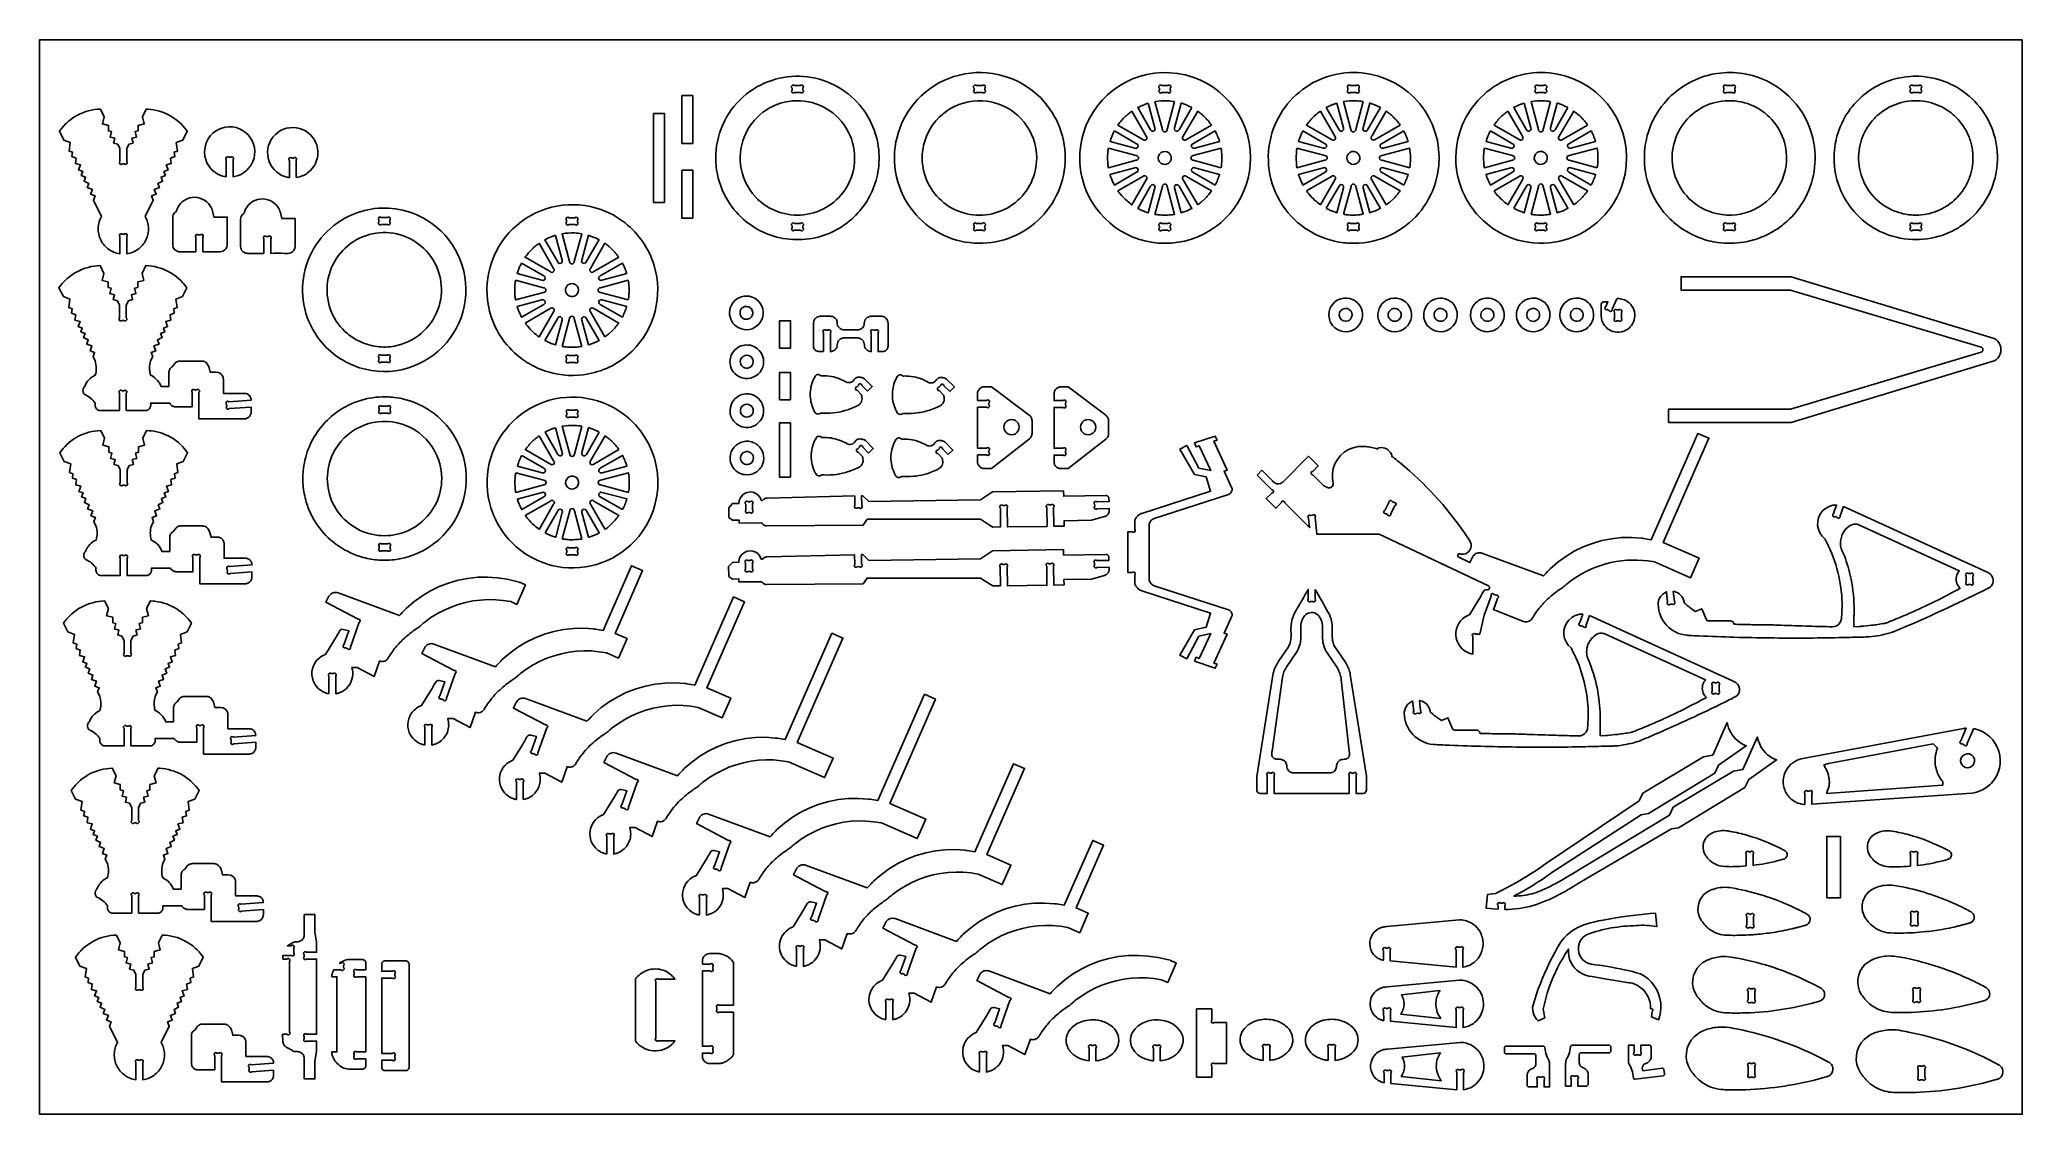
# Model space of a CAD drawing. Extents: x -4.3 to 32, y 14.1 to 33.8.
import ezdxf

# ---------------------------------------------------------------- set-up
doc = ezdxf.new("R2010")
doc.units = 0
doc.header["$MEASUREMENT"] = 0
doc.layers.get('0').update_dxf_attribs({"linetype": 'CONTINUOUS'})
doc.layers.add('SECTIONCUTEDGES', color=18, linetype='CONTINUOUS')

msp = doc.modelspace()

# ---------------------------------------------------------------- linework, layer by layer
for points in [[(31.975, 33.787), (31.975, 14.136), (-4.279, 14.136), (-4.279, 33.787)], [(7.665, 31.889), (7.466, 31.889), (7.466, 32.764), (7.665, 32.764)], [(31.069, 31.705), (31.064, 31.758), (31.056, 31.81), (31.045, 31.861), (31.039, 31.886), (31.025, 31.935), (31.017, 31.96), (31, 32.008), (30.98, 32.055), (30.958, 32.101), (30.934, 32.145), (30.907, 32.188), (30.894, 32.209), (30.864, 32.25), (30.833, 32.29), (30.801, 32.328), (30.766, 32.364), (30.73, 32.399), (30.711, 32.415), (30.672, 32.447), (30.632, 32.477), (30.59, 32.505), (30.547, 32.532), (30.503, 32.556), (30.457, 32.578), (30.41, 32.598), (30.362, 32.615), (30.313, 32.631), (30.263, 32.643), (30.212, 32.654), (30.16, 32.662), (30.107, 32.667), (30.053, 32.67), (29.999, 32.67), (29.946, 32.667), (29.893, 32.662), (29.841, 32.654), (29.79, 32.643), (29.74, 32.631), (29.691, 32.615), (29.643, 32.598), (29.596, 32.578), (29.55, 32.556), (29.528, 32.544), (29.484, 32.519), (29.442, 32.492), (29.401, 32.462), (29.361, 32.431), (29.323, 32.399), (29.287, 32.364), (29.269, 32.346), (29.236, 32.309), (29.204, 32.27), (29.174, 32.23), (29.145, 32.188), (29.119, 32.145), (29.095, 32.101), (29.073, 32.055), (29.053, 32.008), (29.036, 31.96), (29.02, 31.911), (29.007, 31.861), (28.997, 31.81), (28.989, 31.758), (28.984, 31.705), (28.981, 31.651), (28.981, 31.597), (28.984, 31.544), (28.989, 31.491), (28.993, 31.465), (29.002, 31.414), (29.014, 31.363), (29.028, 31.313), (29.044, 31.265), (29.063, 31.217), (29.084, 31.171), (29.107, 31.126), (29.132, 31.082), (29.159, 31.04), (29.188, 30.999), (29.219, 30.959), (29.252, 30.921), (29.287, 30.885), (29.323, 30.85), (29.361, 30.817), (29.401, 30.786), (29.442, 30.757), (29.484, 30.73), (29.528, 30.705), (29.55, 30.693), (29.596, 30.671), (29.643, 30.651), (29.667, 30.642), (29.715, 30.626), (29.765, 30.612), (29.79, 30.605), (29.841, 30.595), (29.893, 30.587), (29.946, 30.582), (29.973, 30.58), (30.026, 30.579), (30.08, 30.58), (30.133, 30.584), (30.186, 30.591), (30.212, 30.595), (30.263, 30.605), (30.313, 30.618), (30.362, 30.634), (30.41, 30.651), (30.457, 30.671), (30.503, 30.693), (30.547, 30.717), (30.59, 30.743), (30.611, 30.757), (30.652, 30.786), (30.692, 30.817), (30.73, 30.85), (30.766, 30.885), (30.783, 30.903), (30.817, 30.94), (30.849, 30.979), (30.879, 31.019), (30.907, 31.061), (30.934, 31.104), (30.958, 31.148), (30.98, 31.194), (31, 31.241), (31.009, 31.265), (31.025, 31.313), (31.039, 31.363), (31.051, 31.414), (31.056, 31.439), (31.064, 31.491), (31.069, 31.544), (31.072, 31.597), (31.072, 31.651)], [(9.449, 25.787), (9.25, 25.787), (9.25, 26.783), (9.449, 26.783)]]:
    msp.add_lwpolyline(points, close=True)
for points in [[(26.43, 21.873), (26.43, 21.984, 1), (26.386, 22.028), (26.349, 22.028, 1), (26.305, 21.984), (26.305, 21.873, 1), (26.349, 21.829), (26.386, 21.829, 1)], [(29.979, 16.396), (29.979, 16.236, 1), (30.023, 16.191), (30.06, 16.191, 1), (30.104, 16.236), (30.104, 16.396, 1), (30.06, 16.441), (30.023, 16.441, 1)]]:
    msp.add_lwpolyline(points, format="xyb", close=True)
at = {"layer": 'SECTIONCUTEDGES'}
for points in [[(8.386, 30.723, 0.158451), (9.145, 30.194, 0.158579), (10.069, 30.213, 0.143083), (10.752, 30.7, 0.143219), (11.064, 31.476, 0.081543), (11.033, 31.962, 0.08205), (10.848, 32.41, 0.41824), (8.772, 32.883, 0.217104), (8.1, 31.845, 0.09957), (8.13, 31.254, 0.099953)], [(11.604, 30.773, 0.43471), (13.855, 30.38, 0.435012), (14.089, 32.652, 0.263114), (12.638, 33.162, 0.263168), (11.454, 32.182, 0.118408), (11.36, 31.459, 0.118485)], [(15.034, 30.712, 0.325322), (16.781, 30.139, 0.325497), (17.862, 31.624, 0.371858), (16.529, 33.169, 0.371962), (14.806, 32.076, 0.115164), (14.761, 31.367, 0.115322)], [(19.756, 30.064, 0.112364), (20.427, 30.218, 0.210055), (21.244, 31.173, 0.414116), (20.2, 33.12, 0.414311), (18.254, 32.076, 0.221929), (18.443, 30.768, 0.222236), (19.567, 30.074, 0.015157), (19.658, 30.066, 0.014233)], [(22.156, 30.444, 0.254136), (23.612, 30.125, 0.254134), (24.672, 31.173, 0.414116), (23.628, 33.12, 0.414311), (21.682, 32.077, 0.14489), (21.677, 31.191, 0.144775)], [(25.577, 30.468, 0.048565), (25.805, 30.296, 0.045826), (26.076, 30.163, 0.057671), (26.404, 30.079, 0.073449), (26.883, 30.085, 0.049668), (27.162, 30.159, 0.046635), (27.439, 30.292, 0.040326), (27.634, 30.433, 0.072135), (27.933, 30.773, 0.189941), (28.164, 31.893, 0.25932), (27.209, 33.073, 0.152812), (26.28, 33.148, 0.15269), (25.473, 32.679, 0.193513), (25.064, 31.588, 0.193448), (25.524, 30.518, 0.005813), (25.546, 30.496, 0.004363)], [(8.912, 30.817, -0.621062), (9.341, 32.643, -0.621375), (10.531, 31.194, -0.233521), (9.814, 30.606, -0.233759)], [(9.523, 32.947), (9.634, 32.947, -1), (9.678, 32.902), (9.678, 32.866, -1), (9.634, 32.822), (9.523, 32.822, -1), (9.479, 32.866), (9.479, 32.902, -1)], [(13.952, 31.624, -0.481507), (12.673, 30.604, -0.481693), (11.963, 32.078, -0.349808), (13.139, 32.644, -0.349977)], [(12.851, 32.947), (12.962, 32.947, -1), (13.006, 32.902), (13.006, 32.866, -1), (12.962, 32.822), (12.851, 32.822, -1), (12.807, 32.866), (12.807, 32.902, -1)], [(16.474, 32.654), (16.337, 32.143, -1), (16.251, 32.143), (16.115, 32.654, -0.057699), (16.339, 32.668, -0.024823)], [(16.35, 32.821), (16.24, 32.821, -1), (16.195, 32.865), (16.195, 32.902, -1), (16.24, 32.946), (16.35, 32.946, -1), (16.395, 32.902), (16.395, 32.865, -1)], [(19.922, 32.655), (19.785, 32.144, -1), (19.699, 32.144), (19.563, 32.654, -0.057699), (19.787, 32.668, -0.024823)], [(19.688, 32.946), (19.798, 32.946, -1), (19.843, 32.902), (19.843, 32.866, -1), (19.798, 32.821), (19.688, 32.821, -1), (19.643, 32.866), (19.643, 32.902, -1)], [(23.35, 32.655), (23.213, 32.144, -1), (23.127, 32.144), (22.991, 32.655, -0.057699), (23.215, 32.669, -0.024823)], [(23.116, 32.947), (23.226, 32.947, -1), (23.271, 32.903), (23.271, 32.866, -1), (23.226, 32.822), (23.116, 32.822, -1), (23.071, 32.866), (23.071, 32.903, -1)], [(25.879, 30.885, -0.49076), (26.088, 32.527, -0.490919), (27.624, 31.911, -0.341454), (27.148, 30.723, -0.341597)], [(26.564, 32.947), (26.675, 32.947, -1), (26.719, 32.902), (26.719, 32.866, -1), (26.675, 32.822), (26.564, 32.822, -1), (26.519, 32.866), (26.519, 32.902, -1)], [(29.972, 32.947), (30.083, 32.947, -1), (30.127, 32.902), (30.127, 32.866, -1), (30.083, 32.822), (29.972, 32.822, -1), (29.928, 32.866), (29.928, 32.902, -1)], [(-3.133, 30.075), (-3.117, 30.052), (-3.099, 30.03), (-3.081, 30.009), (-3.061, 29.99), (-3.04, 29.971), (-3.018, 29.954), (-2.995, 29.939), (-2.971, 29.925), (-2.946, 29.912), (-2.92, 29.901), (-2.894, 29.891), (-2.867, 29.883), (-2.839, 29.877), (-2.811, 29.872), (-2.811, 30.185, -1), (-2.767, 30.229), (-2.731, 30.229, -1), (-2.686, 30.185), (-2.686, 29.872), (-2.658, 29.877), (-2.631, 29.883), (-2.604, 29.891), (-2.577, 29.901), (-2.552, 29.912), (-2.527, 29.925), (-2.503, 29.939), (-2.48, 29.954), (-2.458, 29.971), (-2.437, 29.99), (-2.417, 30.009), (-2.398, 30.03), (-2.381, 30.052), (-2.364, 30.075), (-2.35, 30.099), (-2.336, 30.124), (-2.325, 30.15), (-2.314, 30.177), (-2.306, 30.204), (-2.299, 30.231), (-2.294, 30.258), (-2.291, 30.286), (-2.289, 30.314), (-2.289, 30.342), (-2.291, 30.37), (-2.294, 30.397), (-2.3, 30.425), (-2.306, 30.452), (-2.315, 30.478), (-2.325, 30.505), (-2.337, 30.531), (-2.35, 30.556), (-2.203, 30.853), (-2.232, 30.93), (-2.15, 30.96), (-2.183, 31.049), (-2.089, 31.084), (-2.116, 31.158), (-2.031, 31.2), (-2.059, 31.275), (-1.98, 31.304), (-2.006, 31.376), (-1.93, 31.404), (-1.965, 31.498), (-1.872, 31.522), (-1.886, 31.62), (-1.809, 31.649), (-1.82, 31.728), (-1.758, 31.751), (-1.78, 31.906), (-1.66, 31.951), (-1.58, 32.111), (-1.595, 32.132), (-1.626, 32.171), (-1.658, 32.209), (-1.693, 32.246), (-1.729, 32.28), (-1.767, 32.312), (-1.807, 32.342), (-1.849, 32.371), (-1.87, 32.384), (-1.91, 32.406), (-1.934, 32.419), (-1.984, 32.442), (-2.035, 32.462), (-2.087, 32.479), (-2.14, 32.493), (-2.194, 32.504), (-2.248, 32.512), (-2.303, 32.516), (-2.33, 32.517), (-2.4, 32.377), (-2.367, 32.247), (-2.478, 32.219), (-2.478, 32.119), (-2.534, 32.105), (-2.509, 32.007), (-2.593, 31.986), (-2.57, 31.896), (-2.647, 31.876), (-2.686, 31.797), (-2.686, 31.561, -1), (-2.731, 31.516), (-2.767, 31.516, -1), (-2.811, 31.561), (-2.811, 31.797), (-2.85, 31.876), (-2.927, 31.896), (-2.904, 31.986), (-2.988, 32.007), (-2.964, 32.105), (-3.02, 32.119), (-3.02, 32.219), (-3.131, 32.247), (-3.098, 32.377), (-3.168, 32.517), (-3.222, 32.514), (-3.277, 32.508), (-3.331, 32.499), (-3.384, 32.486), (-3.437, 32.471), (-3.488, 32.452), (-3.539, 32.431), (-3.588, 32.406), (-3.627, 32.384), (-3.67, 32.357), (-3.71, 32.328), (-3.75, 32.296), (-3.787, 32.263), (-3.805, 32.246), (-3.839, 32.209), (-3.872, 32.171), (-3.903, 32.132), (-3.917, 32.111), (-3.838, 31.951), (-3.718, 31.906), (-3.739, 31.751), (-3.677, 31.728), (-3.688, 31.649), (-3.612, 31.62), (-3.626, 31.522), (-3.532, 31.498), (-3.567, 31.404), (-3.491, 31.376), (-3.518, 31.304), (-3.439, 31.275), (-3.467, 31.2), (-3.381, 31.158), (-3.409, 31.084), (-3.315, 31.049), (-3.348, 30.96), (-3.266, 30.93), (-3.295, 30.853), (-3.148, 30.556), (-3.161, 30.531), (-3.173, 30.505), (-3.183, 30.478), (-3.191, 30.452), (-3.198, 30.425), (-3.203, 30.397), (-3.207, 30.37), (-3.208, 30.342), (-3.208, 30.314), (-3.207, 30.286), (-3.203, 30.258), (-3.198, 30.231), (-3.192, 30.204), (-3.183, 30.177), (-3.173, 30.15), (-3.161, 30.124), (-3.148, 30.099)], [(15.692, 32.479), (15.957, 32.021, -1), (15.896, 31.961), (15.439, 32.225, -0.014778), (15.5, 32.304, -0.028539), (15.572, 32.38, -0.018438), (15.616, 32.42, -0.011345)], [(15.993, 32.625), (16.114, 32.172, -1), (16.033, 32.139), (15.799, 32.545, -0.012176), (15.887, 32.586, -0.019565), (15.943, 32.609, -0.009363), (15.968, 32.617, 0.003121)], [(16.79, 32.546), (16.555, 32.139, -1), (16.474, 32.172), (16.595, 32.626, 0.006199), (16.6, 32.625, -0.0186), (16.605, 32.624), (16.702, 32.588, -0.018388), (16.746, 32.567, 0.006129)], [(17.15, 32.225), (16.692, 31.961, -1), (16.632, 32.021), (16.896, 32.479, 0.006303), (16.928, 32.456, -0.01891), (16.96, 32.431, -0.017187), (16.999, 32.397, -0.012321), (17.049, 32.347, -0.018926), (17.091, 32.3, -0.012469)], [(19.14, 32.48), (19.405, 32.022, -1), (19.344, 31.962), (18.887, 32.226, -0.014778), (18.948, 32.304, -0.028539), (19.02, 32.381, -0.018438), (19.064, 32.42, -0.011345)], [(19.441, 32.626), (19.562, 32.173, -1), (19.481, 32.139), (19.247, 32.545, -0.012176), (19.335, 32.587, -0.019565), (19.391, 32.609, -0.009363), (19.416, 32.618, 0.003121)], [(20.238, 32.546), (20.003, 32.139, -1), (19.922, 32.173), (20.043, 32.626, 0.006199), (20.048, 32.625, -0.0186), (20.053, 32.624), (20.15, 32.589, -0.018388), (20.194, 32.568, 0.006129)], [(20.598, 32.226), (20.14, 31.962, -1), (20.08, 32.022), (20.344, 32.48, 0.006303), (20.376, 32.456, -0.01891), (20.408, 32.432, -0.017187), (20.447, 32.398, -0.012321), (20.497, 32.348, -0.018926), (20.539, 32.301, -0.012469)], [(22.568, 32.48), (22.833, 32.022, -1), (22.772, 31.962), (22.315, 32.226, -0.014778), (22.376, 32.305, -0.028539), (22.448, 32.381, -0.018438), (22.492, 32.421, -0.011345)], [(22.869, 32.626), (22.99, 32.173, -1), (22.909, 32.14), (22.675, 32.546, -0.012176), (22.763, 32.587, -0.019565), (22.819, 32.61, -0.009363), (22.844, 32.618, 0.003121)], [(23.666, 32.547), (23.431, 32.14, -1), (23.35, 32.173), (23.471, 32.627, 0.006199), (23.476, 32.626, -0.0186), (23.481, 32.624), (23.578, 32.589, -0.018388), (23.622, 32.568, 0.006129)], [(24.026, 32.226), (23.568, 31.962, -1), (23.507, 32.022), (23.772, 32.48, 0.006303), (23.804, 32.456, -0.01891), (23.836, 32.432, -0.017187), (23.875, 32.398, -0.012321), (23.925, 32.348, -0.018926), (23.967, 32.301, -0.012469)], [(-0.867, 31.279), (-0.867, 31.592, 0.08601), (-0.869, 31.596, -0.186349), (-0.876, 31.615, -0.284949), (-0.858, 31.642, -0.285005), (-0.825, 31.638, -0.066648), (-0.824, 31.637, 0.145329), (-0.823, 31.636), (-0.786, 31.636, 0.08601), (-0.782, 31.638, -0.186349), (-0.763, 31.645, -0.284949), (-0.736, 31.627, -0.285005), (-0.74, 31.594, -0.066648), (-0.741, 31.593, 0.145329), (-0.742, 31.592), (-0.742, 31.279, 0.047597), (-0.643, 31.305, 0.100184), (-0.491, 31.398, 0.639695), (-0.752, 32.191, 0.640021), (-1.186, 31.478, 0.099512), (-1.057, 31.35, 0.09979), (-0.889, 31.282, 0.009062), (-0.878, 31.28, -0.003021)], [(0.412, 31.265, 0.053281), (0.523, 31.296, 0.059622), (0.614, 31.344, 0.171891), (0.792, 31.595, 0.17205), (0.773, 31.901, 0.566523), (-0.009, 32.009, 0.566801), (0.265, 31.269, 0.009062), (0.276, 31.267, -0.003021), (0.287, 31.265), (0.287, 31.578, 0.08601), (0.285, 31.583, -0.186349), (0.278, 31.601, -0.284949), (0.296, 31.629, -0.285005), (0.329, 31.625, -0.066648), (0.33, 31.624, 0.145329), (0.331, 31.623), (0.368, 31.623, 0.08601), (0.372, 31.625, -0.186349), (0.391, 31.632, -0.284949), (0.418, 31.614, -0.285005), (0.414, 31.581, -0.066648), (0.413, 31.58, 0.145329), (0.412, 31.578)], [(15.373, 32.119), (15.779, 31.884, -1), (15.746, 31.803), (15.293, 31.925, -0.012918), (15.321, 32.005, -0.018758), (15.343, 32.06, -0.010898), (15.358, 32.089, 0.003632)], [(17.296, 31.925), (16.843, 31.804, -1), (16.809, 31.884), (17.215, 32.119, -0.026072), (17.255, 32.035, -0.02074)], [(18.821, 32.119), (19.227, 31.885, -1), (19.194, 31.804), (18.741, 31.925, -0.012918), (18.769, 32.006, -0.018758), (18.791, 32.06, -0.010898), (18.806, 32.09, 0.003632)], [(20.744, 31.925), (20.291, 31.804, -1), (20.257, 31.885), (20.663, 32.119, -0.026072), (20.703, 32.035, -0.02074)], [(22.249, 32.12), (22.655, 31.885, -1), (22.622, 31.804), (22.169, 31.926, -0.012918), (22.197, 32.006, -0.018758), (22.219, 32.061, -0.010898), (22.234, 32.09, 0.003632)], [(24.172, 31.926), (23.719, 31.804, -1), (23.685, 31.885), (24.091, 32.12, -0.026072), (24.131, 32.036, -0.020703)], [(15.264, 31.803), (15.774, 31.666, -1), (15.774, 31.581), (15.264, 31.444, 0.006429), (15.258, 31.481, -0.01929), (15.253, 31.518), (15.247, 31.624), (15.253, 31.729, -0.018896), (15.258, 31.766, 0.006298)], [(16.34, 31.514, -0.761731), (16.199, 31.695, -0.761062), (16.413, 31.612, -0.135678), (16.39, 31.553, -0.135247)], [(17.325, 31.444), (16.814, 31.581, -1), (16.814, 31.666), (17.324, 31.803, -0.005477), (17.334, 31.726, -0.027167), (17.34, 31.629, -0.022163), (17.337, 31.549, -0.016966)], [(18.712, 31.804), (19.222, 31.667, -1), (19.222, 31.582), (18.712, 31.445, 0.006429), (18.706, 31.482, -0.01929), (18.701, 31.519), (18.695, 31.624), (18.701, 31.73, -0.018896), (18.706, 31.767, 0.006298)], [(19.788, 31.514, -0.781821), (19.651, 31.7, -0.781093), (19.859, 31.6, -0.122906), (19.834, 31.549, -0.122447)], [(20.773, 31.445), (20.262, 31.582, -1), (20.262, 31.667), (20.772, 31.804, -0.035509), (20.787, 31.639, -0.037792), (20.779, 31.484, -0.007975), (20.776, 31.464, 0.002658)], [(22.14, 31.804), (22.65, 31.667, -1), (22.65, 31.582), (22.14, 31.445, 0.006429), (22.134, 31.482, -0.01929), (22.128, 31.519), (22.123, 31.625), (22.128, 31.73, -0.018896), (22.134, 31.767, 0.006298)], [(23.215, 31.514, -0.385134), (23.065, 31.568, -0.384041), (23.104, 31.723, -0.445044), (23.275, 31.681, -0.443903)], [(24.201, 31.445), (23.69, 31.582, -1), (23.69, 31.667), (24.2, 31.804, -0.035509), (24.215, 31.639, -0.037792), (24.207, 31.484, -0.007975), (24.204, 31.465, 0.002658)], [(15.292, 31.322), (15.746, 31.444, -1), (15.779, 31.363), (15.373, 31.128, -0.020623), (15.313, 31.261, -0.019978), (15.294, 31.313, -0.019766), (15.293, 31.318, 0.006588)], [(15.439, 31.022), (15.896, 31.286, -1), (15.957, 31.226), (15.693, 30.768, -0.019294), (15.606, 30.837, -0.045903), (15.479, 30.968, -0.008546), (15.46, 30.992, -0.007227)], [(16.896, 30.768), (16.632, 31.226, -1), (16.692, 31.286), (17.15, 31.022, -0.014529), (17.082, 30.936, -0.022653), (17.034, 30.883), (16.96, 30.816, -0.018394), (16.928, 30.792, 0.006131)], [(17.215, 31.128), (16.809, 31.363, -1), (16.843, 31.444), (17.296, 31.323, -0.023422), (17.261, 31.226, -0.022486)], [(18.74, 31.323), (19.194, 31.444, -1), (19.227, 31.363), (18.821, 31.129, -0.020623), (18.761, 31.262, -0.019978), (18.742, 31.313, -0.019766), (18.741, 31.318, 0.006588)], [(18.887, 31.022), (19.344, 31.287, -1), (19.405, 31.226), (19.141, 30.769, -0.024397), (19.034, 30.855, -0.042082), (18.927, 30.968, -0.010889), (18.907, 30.995, 0.00363)], [(20.344, 30.769), (20.08, 31.226, -1), (20.14, 31.287), (20.598, 31.023, -0.014529), (20.53, 30.936, -0.022653), (20.482, 30.884), (20.408, 30.817, -0.018394), (20.376, 30.792, 0.006131)], [(20.663, 31.129), (20.257, 31.363, -1), (20.291, 31.444), (20.744, 31.323, -0.023422), (20.709, 31.225, -0.022807)], [(22.168, 31.323), (22.622, 31.445, -1), (22.655, 31.364), (22.249, 31.129, -0.020623), (22.189, 31.262, -0.019978), (22.17, 31.314, -0.019766), (22.169, 31.319, 0.006588)], [(22.315, 31.023), (22.772, 31.287, -1), (22.833, 31.227), (22.569, 30.769, -0.024397), (22.462, 30.856, -0.042082), (22.355, 30.969, -0.010889), (22.335, 30.996, 0.00363)], [(23.772, 30.769), (23.507, 31.227, -1), (23.568, 31.287), (24.026, 31.023, -0.014529), (23.958, 30.937, -0.022653), (23.91, 30.884), (23.836, 30.817, -0.018394), (23.804, 30.793, 0.006131)], [(24.091, 31.129), (23.685, 31.364, -1), (23.719, 31.445), (24.172, 31.324, -0.023422), (24.136, 31.226, -0.022807)], [(-1.421, 29.91), (-1.421, 30.174, 0.08601), (-1.423, 30.178, -0.186349), (-1.43, 30.196, -0.284949), (-1.412, 30.224, -0.285005), (-1.379, 30.22, -0.066648), (-1.378, 30.219, 0.145329), (-1.376, 30.218), (-1.34, 30.218, 0.08601), (-1.336, 30.22, -0.186349), (-1.317, 30.227, -0.284949), (-1.289, 30.209, -0.285005), (-1.293, 30.176, -0.066648), (-1.295, 30.175, 0.145329), (-1.296, 30.174), (-1.296, 29.91, -0.001261), (-1.039, 29.909, 0.007568), (-0.975, 29.91, 0.17911), (-0.891, 29.944, 0.186027), (-0.851, 30.022, 0.012625), (-0.851, 30.026, 0.006307), (-0.85, 30.034, 0.00914), (-0.85, 30.136, -0.008036), (-0.848, 30.544), (-1.09, 30.544, 0.002778), (-1.119, 30.654, 0.080686), (-1.161, 30.75, 0.286261), (-1.491, 30.902, 0.286452), (-1.772, 30.673, 0.036637), (-1.778, 30.65, -0.114416), (-1.781, 30.645, -0.116624), (-1.786, 30.64, 0.081245), (-1.811, 30.622, 0.097719), (-1.836, 30.584, 0.089338), (-1.846, 30.535), (-1.846, 30.034, 0.17911), (-1.813, 29.95, 0.186027), (-1.735, 29.911, 0.012625), (-1.73, 29.91, 0.006307), (-1.722, 29.91, 0.008514), (-1.616, 29.909, -0.002207)], [(-0.179, 29.88), (-0.179, 30.144, 0.08601), (-0.182, 30.148, -0.186349), (-0.188, 30.167, -0.284949), (-0.17, 30.194, -0.285005), (-0.137, 30.19, -0.066648), (-0.136, 30.189, 0.145329), (-0.135, 30.188), (-0.098, 30.188, 0.08601), (-0.094, 30.191, -0.186349), (-0.075, 30.197, -0.284949), (-0.048, 30.179, -0.285005), (-0.052, 30.146, -0.066648), (-0.053, 30.145, 0.145329), (-0.054, 30.144), (-0.054, 29.88, -0.001261), (0.202, 29.88, 0.007568), (0.267, 29.88, 0.17911), (0.351, 29.914, 0.186027), (0.39, 29.992, 0.012625), (0.391, 29.996, 0.006307), (0.391, 30.005, 0.00914), (0.392, 30.107, -0.008036), (0.394, 30.515), (0.151, 30.515, 0.002778), (0.123, 30.624, 0.080686), (0.08, 30.72, 0.286261), (-0.249, 30.872, 0.286452), (-0.531, 30.643, 0.036637), (-0.537, 30.62, -0.114416), (-0.539, 30.615, -0.116624), (-0.545, 30.61, 0.081245), (-0.569, 30.593, 0.097719), (-0.594, 30.554, 0.089338), (-0.605, 30.505), (-0.605, 30.005, 0.17911), (-0.571, 29.92, 0.186027), (-0.493, 29.881, 0.012625), (-0.489, 29.881, 0.006307), (-0.48, 29.88, 0.008514), (-0.375, 29.879, -0.002207)], [(15.799, 30.702), (16.033, 31.109, -1), (16.114, 31.075), (15.993, 30.622, -0.012234), (15.915, 30.649, -0.017991), (15.863, 30.671, -0.010478), (15.831, 30.686, 0.003492)], [(16.115, 30.593), (16.252, 31.104, -1), (16.337, 31.104), (16.474, 30.593, -0.013089), (16.382, 30.582, -0.036535), (16.242, 30.579, -0.015577), (16.186, 30.584, -0.012352)], [(16.596, 30.621), (16.474, 31.075, -1), (16.555, 31.109), (16.79, 30.702, 0.006248), (16.746, 30.68, -0.018746), (16.702, 30.659), (16.605, 30.624, -0.018599), (16.6, 30.623, 0.006199)], [(19.247, 30.703), (19.481, 31.109, -1), (19.562, 31.076), (19.441, 30.623, -0.012234), (19.363, 30.65, -0.017991), (19.311, 30.671, -0.010478), (19.279, 30.687, 0.003492)], [(19.563, 30.594), (19.7, 31.104, -1), (19.785, 31.104), (19.922, 30.594, -0.013089), (19.83, 30.583, -0.036535), (19.69, 30.579, -0.015577), (19.634, 30.584, -0.012352)], [(20.044, 30.622), (19.922, 31.076, -1), (20.003, 31.109), (20.238, 30.702, 0.006248), (20.194, 30.681, -0.018746), (20.15, 30.66), (20.053, 30.624, -0.018599), (20.048, 30.623, 0.006199)], [(22.675, 30.703), (22.909, 31.11, -1), (22.99, 31.076), (22.869, 30.623, -0.012234), (22.791, 30.65, -0.017991), (22.739, 30.672, -0.010478), (22.707, 30.687, 0.003492)], [(22.991, 30.594), (23.127, 31.105, -1), (23.213, 31.105), (23.35, 30.594, -0.013089), (23.258, 30.583, -0.036535), (23.118, 30.58, -0.015577), (23.062, 30.584, -0.012352)], [(23.471, 30.622), (23.35, 31.076, -1), (23.431, 31.11), (23.666, 30.703, 0.006248), (23.622, 30.681, -0.018746), (23.578, 30.66), (23.481, 30.625, -0.018599), (23.476, 30.624, 0.006199)], [(0.852, 28.284, 0.149338), (1.572, 27.789, 0.149353), (2.446, 27.78, 0.296651), (3.504, 29.017, 0.29625), (2.802, 30.488, 0.092281), (2.292, 30.683, 0.172556), (1.304, 30.523, 0.220869), (0.558, 29.508, 0.221131)], [(1.968, 30.41), (2.079, 30.41, 1), (2.123, 30.455), (2.123, 30.491, 1), (2.079, 30.535), (1.968, 30.535, 1), (1.924, 30.491), (1.924, 30.455, 1)], [(4.647, 27.876, 0.063566), (5.017, 27.712, 0.120276), (5.757, 27.675, 0.147825), (6.555, 28.093, 0.278823), (6.956, 29.66, 0.15407), (6.426, 30.436, 0.113627), (5.794, 30.734, 0.268788), (4.302, 30.253, 0.26905), (3.978, 28.721, 0.085445), (4.223, 28.258, 0.083649), (4.616, 27.895, 0.004404), (4.631, 27.885, 0.004421)], [(5.4, 30.53), (5.511, 30.53, -1), (5.555, 30.486), (5.555, 30.449, -1), (5.511, 30.405), (5.4, 30.405, -1), (5.356, 30.449), (5.356, 30.486, -1)], [(3.005, 28.854, -0.131005), (2.697, 28.415, -0.129677), (2.208, 28.184, -0.079692), (1.887, 28.176, -0.0771), (1.569, 28.271, -0.064704), (1.349, 28.412, -0.117883), (1.059, 28.806, -0.529054), (1.997, 30.259, -0.528938)], [(5.153, 30.209), (5.275, 29.756, -1), (5.194, 29.723), (4.959, 30.129, -0.012176), (5.047, 30.171, -0.019565), (5.104, 30.193, -0.009363), (5.128, 30.201, 0.003121)], [(5.634, 30.238), (5.497, 29.728, -1), (5.412, 29.728), (5.275, 30.238, -0.057699), (5.499, 30.252, -0.024823)], [(5.95, 30.13), (5.715, 29.723, -1), (5.634, 29.756), (5.756, 30.21, 0.006199), (5.761, 30.209, -0.0186), (5.765, 30.208), (5.862, 30.172, -0.018388), (5.907, 30.151, 0.006129)], [(9.523, 30.302), (9.634, 30.302, 1), (9.678, 30.346), (9.678, 30.383, 1), (9.634, 30.427), (9.523, 30.427, 1), (9.479, 30.383), (9.479, 30.346, 1)], [(12.851, 30.427), (12.962, 30.427, -1), (13.006, 30.383), (13.006, 30.346, -1), (12.962, 30.302), (12.851, 30.302, -1), (12.807, 30.346), (12.807, 30.383, -1)], [(16.395, 30.382), (16.395, 30.346, -1), (16.35, 30.301), (16.24, 30.301, -1), (16.195, 30.346), (16.195, 30.382, -1), (16.24, 30.426), (16.35, 30.426, -1)], [(19.843, 30.383), (19.843, 30.346, -1), (19.798, 30.302), (19.688, 30.302, -1), (19.643, 30.346), (19.643, 30.383, -1), (19.688, 30.427), (19.798, 30.427, -1)], [(23.071, 30.347), (23.071, 30.383, -1), (23.116, 30.427), (23.226, 30.427, -1), (23.271, 30.383), (23.271, 30.347, -1), (23.226, 30.302), (23.116, 30.302, -1)], [(26.675, 30.302), (26.564, 30.302, -1), (26.519, 30.346), (26.519, 30.383, -1), (26.564, 30.427), (26.675, 30.427, -1), (26.719, 30.383), (26.719, 30.346, -1)], [(30.083, 30.302), (29.972, 30.302, -1), (29.928, 30.346), (29.928, 30.383, -1), (29.972, 30.427), (30.083, 30.427, -1), (30.127, 30.383), (30.127, 30.346, -1)], [(4.853, 30.063), (5.117, 29.605, -1), (5.057, 29.545), (4.599, 29.809, -0.014778), (4.661, 29.888, -0.028539), (4.732, 29.964, -0.018438), (4.777, 30.004, -0.011345)], [(6.31, 29.809), (5.852, 29.545, -1), (5.792, 29.605), (6.056, 30.063, 0.006303), (6.089, 30.04, -0.01891), (6.121, 30.015, -0.017187), (6.159, 29.981, -0.012321), (6.21, 29.931, -0.018926), (6.252, 29.884, -0.012469)], [(-3.469, 27.314), (-3.462, 27.306), (-3.455, 27.298), (-3.426, 27.284), (-3.398, 27.269), (-3.372, 27.251), (-3.347, 27.232), (-3.323, 27.211), (-3.301, 27.188), (-3.28, 27.164), (-3.261, 27.138), (-3.263, 27.128), (-3.265, 27.117), (-3.265, 27.107), (-3.265, 27.096), (-3.263, 27.086), (-3.26, 27.076), (-3.257, 27.066), (-3.252, 27.056), (-3.246, 27.047), (-3.239, 27.039), (-3.232, 27.031), (-3.224, 27.024), (-3.215, 27.018), (-3.206, 27.013), (-3.196, 27.009), (-3.186, 27.006), (-2.819, 27.006), (-2.819, 27.323, -1), (-2.775, 27.367), (-2.738, 27.367, -1), (-2.694, 27.323), (-2.694, 27.006), (-2.327, 27.006), (-2.316, 27.009), (-2.307, 27.013), (-2.297, 27.018), (-2.289, 27.024), (-2.281, 27.031), (-2.273, 27.039), (-2.267, 27.047), (-2.261, 27.056), (-2.256, 27.066), (-2.252, 27.076), (-2.25, 27.086), (-2.248, 27.096), (-2.247, 27.107), (-2.248, 27.117), (-2.249, 27.128), (-2.252, 27.138), (-1.901, 27.138), (-1.895, 27.128), (-1.888, 27.118), (-1.88, 27.109), (-1.871, 27.101), (-1.861, 27.094), (-1.851, 27.088), (-1.84, 27.083), (-1.828, 27.079), (-1.817, 27.075), (-1.804, 27.074), (-1.791, 27.073), (-1.49, 27.073), (-1.49, 27.337, -1), (-1.446, 27.381), (-1.409, 27.381, -1), (-1.365, 27.337), (-1.365, 26.854), (-0.536, 26.854), (-0.524, 26.854), (-0.511, 26.856), (-0.499, 26.859), (-0.488, 26.863), (-0.477, 26.869), (-0.467, 26.875), (-0.457, 26.882), (-0.448, 26.89), (-0.44, 26.899), (-0.433, 26.909), (-0.427, 26.919), (-0.422, 26.93), (-0.417, 26.941), (-0.414, 26.953), (-0.412, 26.965), (-0.412, 26.978), (-0.412, 27.07), (-0.812, 27.041, -1), (-0.859, 27.082), (-0.862, 27.12, -1), (-0.821, 27.167), (-0.412, 27.197), (-0.413, 27.213), (-0.416, 27.229), (-0.421, 27.244), (-0.428, 27.258), (-0.437, 27.271), (-0.447, 27.284), (-0.459, 27.294), (-0.473, 27.303), (-0.487, 27.31), (-0.502, 27.315), (-0.518, 27.318), (-0.534, 27.32), (-0.92, 27.32), (-0.92, 27.58), (-0.921, 27.592), (-0.922, 27.604), (-0.925, 27.615), (-0.928, 27.625), (-0.933, 27.636), (-0.944, 27.654), (-0.959, 27.671), (-0.977, 27.685), (-0.986, 27.69), (-0.996, 27.695), (-1.007, 27.699), (-1.018, 27.702), (-1.057, 27.707), (-1.16, 27.707), (-1.185, 27.808), (-1.209, 27.849), (-1.219, 27.863), (-1.229, 27.875), (-1.241, 27.885), (-1.255, 27.894), (-1.269, 27.901), (-1.284, 27.906), (-1.3, 27.91), (-1.317, 27.911), (-1.712, 27.911), (-1.726, 27.91), (-1.741, 27.907), (-1.755, 27.903), (-1.768, 27.897), (-1.781, 27.89), (-1.792, 27.881), (-1.803, 27.871), (-1.812, 27.86), (-1.85, 27.808), (-1.868, 27.796), (-1.88, 27.785), (-1.891, 27.773), (-1.899, 27.76), (-1.907, 27.745), (-1.912, 27.73), (-1.915, 27.714), (-1.916, 27.698), (-1.916, 27.445), (-2.058, 27.445), (-2.072, 27.479), (-2.09, 27.511), (-2.099, 27.526), (-2.121, 27.555), (-2.146, 27.581), (-2.174, 27.605), (-2.203, 27.626), (-2.235, 27.644), (-2.252, 27.652), (-2.26, 27.684), (-2.263, 27.701), (-2.267, 27.733), (-2.269, 27.75), (-2.27, 27.783), (-2.268, 27.816), (-2.264, 27.848), (-2.258, 27.881), (-2.249, 27.913), (-2.21, 27.991), (-2.239, 28.068), (-2.157, 28.098), (-2.19, 28.186), (-2.096, 28.221), (-2.124, 28.296), (-2.039, 28.338), (-2.066, 28.412), (-1.987, 28.442), (-2.014, 28.513), (-1.938, 28.542), (-1.973, 28.636), (-1.88, 28.659), (-1.893, 28.758), (-1.817, 28.786), (-1.828, 28.866), (-1.766, 28.889), (-1.787, 29.044), (-1.667, 29.089), (-1.588, 29.249), (-1.617, 29.289), (-1.649, 29.328), (-1.666, 29.347), (-1.7, 29.383), (-1.737, 29.418), (-1.775, 29.45), (-1.815, 29.48), (-1.835, 29.494), (-1.878, 29.521), (-1.917, 29.544), (-1.966, 29.568), (-2.017, 29.59), (-2.068, 29.609), (-2.121, 29.624), (-2.174, 29.637), (-2.228, 29.646), (-2.283, 29.652), (-2.338, 29.655), (-2.407, 29.514), (-2.374, 29.385), (-2.485, 29.357), (-2.485, 29.257), (-2.542, 29.243), (-2.517, 29.145), (-2.601, 29.123), (-2.578, 29.033), (-2.655, 29.014), (-2.694, 28.935), (-2.694, 28.698, -1), (-2.738, 28.654), (-2.775, 28.654, -1), (-2.819, 28.698), (-2.819, 28.935), (-2.858, 29.014), (-2.935, 29.033), (-2.912, 29.123), (-2.996, 29.145), (-2.971, 29.243), (-3.028, 29.257), (-3.028, 29.357), (-3.138, 29.385), (-3.105, 29.514), (-3.175, 29.655), (-3.23, 29.652), (-3.284, 29.646), (-3.338, 29.637), (-3.392, 29.624), (-3.444, 29.609), (-3.496, 29.59), (-3.546, 29.568), (-3.595, 29.544), (-3.635, 29.521), (-3.677, 29.494), (-3.718, 29.465), (-3.757, 29.434), (-3.776, 29.418), (-3.812, 29.383), (-3.83, 29.365), (-3.864, 29.328), (-3.895, 29.289), (-3.925, 29.249), (-3.845, 29.089), (-3.725, 29.044), (-3.747, 28.889), (-3.685, 28.866), (-3.696, 28.786), (-3.619, 28.758), (-3.633, 28.659), (-3.54, 28.636), (-3.575, 28.542), (-3.499, 28.513), (-3.525, 28.442), (-3.446, 28.412), (-3.474, 28.338), (-3.389, 28.296), (-3.416, 28.221), (-3.322, 28.186), (-3.355, 28.098), (-3.273, 28.068), (-3.302, 27.991), (-3.264, 27.913), (-3.255, 27.881), (-3.249, 27.848), (-3.245, 27.816), (-3.243, 27.783), (-3.244, 27.75), (-3.247, 27.717), (-3.253, 27.684), (-3.261, 27.652), (-3.294, 27.636), (-3.324, 27.616), (-3.353, 27.594), (-3.379, 27.568), (-3.402, 27.541), (-3.413, 27.526), (-3.432, 27.495), (-3.448, 27.462), (-3.455, 27.445), (-3.462, 27.437), (-3.469, 27.429), (-3.474, 27.421), (-3.479, 27.412), (-3.483, 27.402), (-3.485, 27.392), (-3.487, 27.382), (-3.487, 27.371), (-3.487, 27.361), (-3.485, 27.351), (-3.483, 27.341), (-3.479, 27.331), (-3.474, 27.322)], [(4.424, 29.387), (4.935, 29.25, -1), (4.935, 29.165), (4.424, 29.028, 0.006429), (4.418, 29.065, -0.01929), (4.413, 29.102), (4.408, 29.208), (4.413, 29.313, -0.018896), (4.418, 29.35, 0.006298)], [(4.533, 29.703), (4.94, 29.469, -1), (4.906, 29.388), (4.453, 29.509, -0.012918), (4.481, 29.589, -0.018758), (4.504, 29.644, -0.010898), (4.518, 29.673, 0.003632)], [(6.485, 29.028), (5.974, 29.165, -1), (5.974, 29.25), (6.485, 29.387, -0.005477), (6.495, 29.31, -0.027167), (6.5, 29.213, -0.022163), (6.497, 29.133, -0.016966)], [(6.456, 29.509), (6.003, 29.388, -1), (5.97, 29.469), (6.376, 29.703, -0.026072), (6.416, 29.619, -0.02074)], [(4.452, 28.906), (4.906, 29.028, -1), (4.94, 28.947), (4.534, 28.712, -0.020623), (4.473, 28.845, -0.019978), (4.455, 28.897, -0.019766), (4.454, 28.902, 0.006588)], [(5.5, 29.098, -0.520017), (5.336, 29.202, -0.519794), (5.49, 29.321, -0.315968), (5.573, 29.213, -0.315775)], [(6.376, 28.713), (5.97, 28.947, -1), (6.003, 29.028), (6.456, 28.907, -0.023422), (6.421, 28.809, -0.022807)], [(8.426, 28.574, 0.75949), (8.943, 28.866, 0.759547), (8.35, 28.883, 0.136656), (8.345, 28.718, 0.136693)], [(19.407, 28.517, 0.875865), (19.854, 28.933, 0.875175), (19.313, 28.649, 0.066567), (19.351, 28.577, 0.066175)], [(20.292, 28.527, 0.379539), (20.701, 28.522, 0.379687), (20.754, 28.927, 0.173657), (20.588, 29.048, 0.170819), (20.379, 29.038, 0.163652), (20.237, 28.915, 0.156929), (20.193, 28.723, 0.095178), (20.223, 28.618, 0.091539)], [(21.129, 28.527, 0.721922), (21.638, 28.813, 0.721529), (21.059, 28.888, 0.161758), (21.034, 28.696, 0.161493)], [(22.034, 29.018, 0.18616), (21.899, 28.844, 0.183377), (21.916, 28.621, 0.110679), (21.995, 28.519, 0.201186), (22.225, 28.449, 0.481079), (22.485, 28.853, 0.48086)], [(22.846, 28.508, 0.331987), (23.214, 28.508, 0.331772), (23.319, 28.86, 0.501759), (22.847, 29.001, 0.501516)], [(23.643, 28.508, 0.311571), (23.992, 28.495, 0.311041), (24.129, 28.817, 0.525505), (23.663, 29.015, 0.524889)], [(24.56, 29.051), (24.475, 28.858, 0.08601), (24.476, 28.853, -0.186349), (24.474, 28.834, -0.284949), (24.447, 28.816, -0.285005), (24.418, 28.832, -0.066648), (24.418, 28.834, 0.145329), (24.417, 28.835), (24.383, 28.85, 0.07969), (24.378, 28.85, -0.210482), (24.356, 28.853, -0.269976), (24.341, 28.88, -0.269963), (24.358, 28.907, -0.065764), (24.359, 28.908, 0.145587), (24.361, 28.908), (24.397, 28.991), (24.306, 28.991, 0.146455), (24.29, 28.983, 0.196282), (24.273, 28.945), (24.274, 28.729, 0.533963), (24.713, 28.467, 0.533869), (24.788, 28.972, 0.08601), (24.698, 29.029, 0.087552), (24.597, 29.052, 0.020955), (24.578, 29.052, -0.006984)], [(4.599, 28.606), (5.057, 28.87, -1), (5.117, 28.81), (4.853, 28.352, -0.024397), (4.747, 28.439, -0.042082), (4.64, 28.552, -0.010889), (4.619, 28.579, 0.00363)], [(4.959, 28.287), (5.194, 28.693, -1), (5.275, 28.659), (5.154, 28.206, -0.012234), (5.075, 28.233, -0.017991), (5.023, 28.255, -0.010478), (4.991, 28.271, 0.003492)], [(5.275, 28.177), (5.412, 28.688, -1), (5.497, 28.688), (5.634, 28.178, -0.013089), (5.543, 28.166, -0.036535), (5.403, 28.163, -0.015577), (5.346, 28.168, -0.012352)], [(5.756, 28.206), (5.634, 28.659, -1), (5.715, 28.693), (5.95, 28.286, 0.006248), (5.907, 28.264, -0.018746), (5.862, 28.243), (5.765, 28.208, -0.018599), (5.761, 28.207, 0.006199)], [(6.056, 28.352), (5.792, 28.81, -1), (5.852, 28.87), (6.31, 28.606, -0.014529), (6.242, 28.52, -0.022653), (6.195, 28.468), (6.121, 28.4, -0.018394), (6.089, 28.376, 0.006131)], [(8.556, 28.712, -0.296821), (8.538, 28.844, -0.226812), (8.614, 28.906, -0.287658), (8.735, 28.866, -0.292131), (8.75, 28.741, -0.2076), (8.681, 28.68, -0.142803), (8.609, 28.679, -0.06574), (8.585, 28.689, -0.08291)], [(10.054, 28.084), (10.054, 28.43, 0.08601), (10.051, 28.434, -0.186349), (10.045, 28.453, -0.284949), (10.063, 28.48, -0.285005), (10.095, 28.476, -0.066648), (10.097, 28.475, 0.145329), (10.098, 28.474), (10.137, 28.474, 0.08601), (10.142, 28.477, -0.186349), (10.16, 28.483, -0.284949), (10.188, 28.465, -0.285005), (10.184, 28.432, -0.066648), (10.183, 28.431, 0.145329), (10.182, 28.43), (10.182, 28.084, 0.052408), (10.218, 28.091, 0.128325), (10.27, 28.121, 0.197605), (10.306, 28.207, -0.097222), (10.316, 28.256, -0.148336), (10.36, 28.311, -0.139985), (10.431, 28.333), (10.677, 28.333, -0.145828), (10.749, 28.309, -0.209993), (10.8, 28.225, -0.026239), (10.802, 28.202, 0.09194), (10.811, 28.161, 0.131652), (10.85, 28.11, 0.131653), (10.909, 28.085, 0.024549), (10.917, 28.085, -0.008181), (10.926, 28.084), (10.926, 28.43, 0.08601), (10.923, 28.434, -0.186349), (10.916, 28.453, -0.284949), (10.935, 28.48, -0.285005), (10.967, 28.476, -0.066648), (10.968, 28.475, 0.145329), (10.97, 28.474), (11.006, 28.474, 0.079593), (11.011, 28.477, -0.210465), (11.033, 28.483, -0.269976), (11.058, 28.463, -0.269963), (11.053, 28.432, -0.065724), (11.052, 28.431, 0.145463), (11.051, 28.43), (11.051, 28.084, 0.002017), (11.14, 28.085, 0.096696), (11.173, 28.092, 0.147636), (11.216, 28.128, 0.140954), (11.234, 28.184), (11.234, 28.605, 0.17911), (11.2, 28.689, 0.186027), (11.122, 28.729, 0.012625), (11.118, 28.729, 0.006307), (11.109, 28.73), (10.926, 28.73, 0.145828), (10.853, 28.705, 0.209993), (10.802, 28.621, 0.026239), (10.8, 28.599, -0.09194), (10.792, 28.557, -0.148336), (10.747, 28.503, -0.139985), (10.677, 28.481), (10.431, 28.481, -0.145828), (10.358, 28.505, -0.209993), (10.307, 28.589, -0.026239), (10.305, 28.611, 0.09194), (10.297, 28.653, 0.148336), (10.252, 28.707, 0.139985), (10.182, 28.73), (9.995, 28.73, 0.17911), (9.911, 28.696, 0.186027), (9.871, 28.618, 0.012625), (9.871, 28.614, 0.006307), (9.87, 28.605), (9.87, 28.184, 0.17911), (9.897, 28.117, 0.185411), (9.96, 28.085, 0.029365), (9.979, 28.084, -0.004893)], [(19.648, 28.646, -0.40369), (19.495, 28.707, -0.406894), (19.551, 28.861, -0.358958), (19.696, 28.826, -0.355487), (19.69, 28.675, -0.056856), (19.671, 28.658, -0.057759)], [(20.545, 28.646, -0.167832), (20.464, 28.642, -0.173437), (20.401, 28.689, -0.243707), (20.388, 28.797, -0.244139), (20.469, 28.869, -0.337448), (20.602, 28.813, -0.338313), (20.583, 28.671, -0.047911), (20.564, 28.656, -0.054789)], [(21.387, 28.648, -0.439529), (21.225, 28.715, -0.443818), (21.307, 28.869, -0.36461), (21.443, 28.803, -0.361552), (21.402, 28.656, -0.021025), (21.395, 28.652, -0.021405)], [(22.244, 28.648, -0.439529), (22.082, 28.715, -0.443818), (22.164, 28.869, -0.136084), (22.225, 28.868, -0.127388), (22.281, 28.834, -0.098957), (22.303, 28.8, -0.12042), (22.311, 28.742, -0.128999), (22.29, 28.686, -0.130996)], [(22.921, 28.709, -0.393248), (22.977, 28.86, -0.392669), (23.132, 28.816, -0.436091), (23.084, 28.649, -0.435495)], [(23.879, 28.648, -0.318573), (23.745, 28.671, -0.315342), (23.721, 28.806, -0.235508), (23.802, 28.871, -0.318805), (23.929, 28.816, -0.211921), (23.941, 28.721, -0.211232)], [(24.599, 28.844, 0.08601), (24.603, 28.847, -0.186349), (24.622, 28.854, -0.284949), (24.65, 28.835, -0.285005), (24.646, 28.803, -0.066648), (24.644, 28.802, 0.145329), (24.643, 28.8), (24.643, 28.689, 0.08601), (24.646, 28.685, -0.186349), (24.653, 28.667, -0.284949), (24.634, 28.639, -0.285005), (24.602, 28.643, -0.066648), (24.6, 28.644, 0.145329), (24.599, 28.645), (24.563, 28.645, 0.08601), (24.558, 28.643, -0.186349), (24.54, 28.636, -0.284949), (24.512, 28.654, -0.285005), (24.516, 28.687, -0.066648), (24.517, 28.688, 0.145329), (24.518, 28.689), (24.518, 28.8, 0.08601), (24.516, 28.804, -0.186349), (24.509, 28.823, -0.284949), (24.527, 28.851, -0.285005), (24.56, 28.847, -0.066648), (24.561, 28.845, 0.145329), (24.563, 28.844)], [(2.079, 27.891), (1.968, 27.891, -1), (1.924, 27.935), (1.924, 27.972, -1), (1.968, 28.016), (2.079, 28.016, -1), (2.123, 27.972), (2.123, 27.935, -1)], [(5.4, 28.01), (5.511, 28.01, -1), (5.555, 27.966), (5.555, 27.93, -1), (5.511, 27.885), (5.4, 27.885, -1), (5.356, 27.93), (5.356, 27.966, -1)], [(8.434, 27.68, 0.351914), (8.817, 27.638, 0.351881), (8.941, 28.003, 0.47942), (8.486, 28.157, 0.479384)], [(8.56, 27.822, -0.256361), (8.539, 27.934, -0.256996), (8.622, 28.012, -0.591095), (8.764, 27.861, -0.591899)], [(10.861, 27.357), (10.946, 27.442), (10.804, 27.585, 0.061834), (10.783, 27.597, 0.071753), (10.726, 27.613, 0.070796), (10.683, 27.613, 0.180454), (10.622, 27.58, 0.028701), (10.608, 27.561, -0.064537), (10.592, 27.543, -0.217452), (10.5, 27.516, -0.101565), (10.47, 27.526, 0.041153), (10.357, 27.582, 0.049712), (10.199, 27.628, 0.047932), (10.03, 27.642, 0.029051), (10.011, 27.641, -0.120977), (10.006, 27.641, -0.127528), (10.001, 27.644, 0.109877), (9.983, 27.658, 0.146598), (9.947, 27.663, 0.139937), (9.911, 27.646, 0.08355), (9.903, 27.635, 0.02938), (9.865, 27.56, 0.101616), (9.812, 27.303, 0.099445), (9.865, 27.04, 0.034322), (9.902, 26.967, 0.123945), (9.918, 26.95, 0.1368), (9.956, 26.94, 0.136799), (9.995, 26.95, 0.077822), (10, 26.955, -0.14103), (10.006, 26.959), (10.072, 26.956, 0.043069), (10.284, 26.969, 0.041404), (10.498, 27.02, 0.004978), (10.517, 27.026, 0.008098), (10.529, 27.031), (10.648, 27.081, 0.024375), (10.696, 27.106, 0.129126), (10.741, 27.152, 0.09051), (10.758, 27.202, 0.090384), (10.757, 27.254, 0.012931), (10.75, 27.288, 0.06611), (10.747, 27.294), (10.667, 27.375, 0.08601), (10.662, 27.377, -0.186349), (10.644, 27.385, -0.284949), (10.638, 27.418, -0.285005), (10.664, 27.438, -0.066648), (10.665, 27.438, 0.145329), (10.667, 27.438), (10.693, 27.464, 0.08601), (10.694, 27.469, -0.186349), (10.703, 27.486, -0.284949), (10.735, 27.493, -0.285005), (10.755, 27.467, -0.066648), (10.755, 27.465, 0.145329), (10.755, 27.464)], [(12.362, 27.352), (12.447, 27.436), (12.305, 27.579, 0.061834), (12.285, 27.592, 0.071753), (12.228, 27.608, 0.070796), (12.184, 27.608, 0.180454), (12.124, 27.575, 0.028701), (12.11, 27.556, -0.064537), (12.094, 27.538, -0.217452), (12.001, 27.51, -0.101565), (11.972, 27.521, 0.041153), (11.858, 27.577, 0.049712), (11.701, 27.622, 0.047932), (11.532, 27.637, 0.029051), (11.512, 27.635, -0.120977), (11.507, 27.636, -0.143915), (11.502, 27.64, 0.106181), (11.491, 27.649, 0.153336), (11.451, 27.657, 0.153374), (11.413, 27.641, 0.08355), (11.404, 27.63, 0.02938), (11.367, 27.555, 0.105944), (11.314, 27.286, 0.10377), (11.376, 27.014, 0.006426), (11.381, 27.004, 0.006464), (11.386, 26.993, 0.0153), (11.405, 26.96, 0.121465), (11.419, 26.945, 0.1368), (11.458, 26.935, 0.136799), (11.496, 26.945, 0.078657), (11.502, 26.95, -0.143569), (11.507, 26.954, -0.1092), (11.514, 26.954, 0.026431), (11.541, 26.951, 0.044729), (11.773, 26.963, 0.044729), (11.999, 27.015, 0.004978), (12.019, 27.021, 0.008098), (12.031, 27.026), (12.15, 27.076, 0.024375), (12.197, 27.101, 0.129126), (12.243, 27.147, 0.09051), (12.261, 27.198, 0.094759), (12.259, 27.249, 0.002266), (12.252, 27.282, 0.072469), (12.249, 27.289), (12.168, 27.37, 0.08601), (12.164, 27.372, -0.186349), (12.146, 27.38, -0.284949), (12.139, 27.412, -0.285005), (12.165, 27.433, -0.066648), (12.167, 27.433, 0.145329), (12.169, 27.433), (12.195, 27.459, 0.08601), (12.196, 27.463, -0.186349), (12.204, 27.481, -0.284949), (12.237, 27.488, -0.285005), (12.257, 27.462, -0.066648), (12.257, 27.46, 0.145329), (12.257, 27.458)], [(0.836, 24.861, 0.082498), (1.19, 24.526, 0.081429), (1.639, 24.319, 0.051999), (1.926, 24.271, 0.048718), (2.238, 24.283, 0.045642), (2.49, 24.341, 0.081866), (2.923, 24.566, 0.306737), (3.47, 26.152, 0.307202), (2.201, 27.246, 0.018046), (2.099, 27.254, 0.016111), (1.983, 27.255, 0.042286), (1.753, 27.231, 0.052805), (1.436, 27.134, 0.063258), (1.127, 26.954, 0.060023), (0.857, 26.691, 0.070022), (0.653, 26.348, 0.067248), (0.545, 25.947, 0.053404), (0.538, 25.644, 0.050725), (0.597, 25.33, 0.04601), (0.693, 25.089, 0.044299)], [(4.338, 24.609, 0.086412), (4.77, 24.291, 0.086691), (5.283, 24.138, 0.274319), (6.739, 24.788, 0.379188), (6.513, 26.846, 0.257222), (5.047, 27.194, 0.257249), (3.97, 26.141, 0.132982), (3.946, 25.325, 0.132968)], [(8.424, 26.796, 0.275549), (8.726, 26.704, 0.275918), (8.95, 26.926, 0.271811), (8.864, 27.226, 0.271922), (8.561, 27.297, 0.199937), (8.381, 27.147, 0.143119), (8.346, 26.972, 0.083089), (8.37, 26.879, 0.079579)], [(12.871, 27.191), (13.036, 27.191, -1), (13.08, 27.147), (13.08, 27.11, -1), (13.036, 27.066), (12.871, 27.066), (12.871, 26.319), (13.036, 26.319, -1), (13.08, 26.275), (13.08, 26.238, -1), (13.036, 26.194), (12.871, 26.194), (12.871, 26.07), (12.872, 26.057), (12.873, 26.045), (12.876, 26.033), (12.881, 26.021), (12.886, 26.01), (12.892, 26), (12.899, 25.991), (12.907, 25.982), (12.916, 25.974), (12.926, 25.966), (12.936, 25.96), (12.947, 25.955), (12.958, 25.951), (12.97, 25.948), (12.983, 25.946), (12.995, 25.945), (13.126, 25.945), (13.819, 26.485), (13.83, 26.495), (13.839, 26.505), (13.847, 26.517), (13.854, 26.529), (13.86, 26.542), (13.864, 26.555), (13.866, 26.569), (13.867, 26.584), (13.867, 26.822), (13.866, 26.836), (13.864, 26.85), (13.859, 26.864), (13.854, 26.877), (13.847, 26.89), (13.838, 26.901), (13.828, 26.912), (13.817, 26.921), (13.126, 27.439), (12.995, 27.439), (12.983, 27.439), (12.97, 27.437), (12.958, 27.434), (12.947, 27.429), (12.936, 27.424), (12.926, 27.418), (12.916, 27.411), (12.907, 27.403), (12.899, 27.394), (12.892, 27.384), (12.886, 27.374), (12.881, 27.363), (12.876, 27.352), (12.873, 27.34), (12.872, 27.327), (12.871, 27.315)], [(14.307, 25.979), (14.315, 25.971), (14.325, 25.964), (14.335, 25.958), (14.346, 25.953), (14.358, 25.949), (14.369, 25.945), (14.382, 25.944), (14.395, 25.943), (14.525, 25.943), (15.218, 26.483), (15.229, 26.493), (15.238, 26.503), (15.247, 26.514), (15.253, 26.527), (15.259, 26.54), (15.263, 26.553), (15.265, 26.567), (15.266, 26.581), (15.266, 26.819), (15.265, 26.834), (15.263, 26.848), (15.259, 26.862), (15.253, 26.875), (15.246, 26.887), (15.237, 26.899), (15.227, 26.91), (15.216, 26.919), (14.525, 27.437), (14.395, 27.437), (14.382, 27.436), (14.369, 27.434), (14.358, 27.431), (14.346, 27.427), (14.335, 27.422), (14.325, 27.416), (14.315, 27.409), (14.307, 27.401), (14.298, 27.392), (14.291, 27.382), (14.285, 27.372), (14.28, 27.361), (14.276, 27.349), (14.273, 27.338), (14.271, 27.325), (14.27, 27.312), (14.27, 27.188), (14.435, 27.188, -1), (14.479, 27.144), (14.479, 27.108, -1), (14.435, 27.063), (14.27, 27.063), (14.27, 26.316), (14.435, 26.316, -1), (14.479, 26.272), (14.479, 26.236, -1), (14.435, 26.191), (14.27, 26.191), (14.27, 26.067), (14.271, 26.055), (14.273, 26.042), (14.276, 26.03), (14.28, 26.019), (14.285, 26.008), (14.291, 25.998), (14.298, 25.988)], [(1.973, 26.959), (2.084, 26.959, 1), (2.128, 27.003), (2.128, 27.04, 1), (2.084, 27.084), (1.973, 27.084, 1), (1.929, 27.04), (1.929, 27.003, 1)], [(5.403, 27.011), (5.514, 27.011, -1), (5.558, 26.967), (5.558, 26.93, -1), (5.514, 26.886), (5.403, 26.886, -1), (5.359, 26.93), (5.359, 26.967, -1)], [(8.551, 26.942, -0.155223), (8.535, 27.017, -0.313109), (8.622, 27.118, -0.57487), (8.766, 26.972, -0.57607), (8.568, 26.919, -0.029852), (8.558, 26.932, -0.039166)], [(-3.454, 24.299), (-3.447, 24.291), (-3.44, 24.283), (-3.411, 24.269), (-3.384, 24.253), (-3.357, 24.236), (-3.332, 24.217), (-3.308, 24.195), (-3.286, 24.173), (-3.265, 24.149), (-3.246, 24.123), (-3.249, 24.113), (-3.25, 24.102), (-3.251, 24.092), (-3.25, 24.081), (-3.248, 24.071), (-3.245, 24.06), (-3.242, 24.05), (-3.237, 24.041), (-3.231, 24.032), (-3.225, 24.023), (-3.217, 24.016), (-3.209, 24.009), (-3.2, 24.003), (-3.191, 23.998), (-3.181, 23.994), (-3.171, 23.99), (-2.804, 23.99), (-2.804, 24.308, -1), (-2.76, 24.352), (-2.723, 24.352, -1), (-2.679, 24.308), (-2.679, 23.99), (-2.312, 23.99), (-2.302, 23.994), (-2.292, 23.998), (-2.283, 24.003), (-2.274, 24.009), (-2.266, 24.016), (-2.258, 24.023), (-2.252, 24.032), (-2.246, 24.041), (-2.241, 24.05), (-2.238, 24.06), (-2.235, 24.071), (-2.233, 24.081), (-2.233, 24.092), (-2.233, 24.102), (-2.234, 24.113), (-2.237, 24.123), (-1.886, 24.123), (-1.88, 24.113), (-1.873, 24.103), (-1.865, 24.094), (-1.856, 24.086), (-1.846, 24.079), (-1.836, 24.073), (-1.825, 24.068), (-1.814, 24.063), (-1.802, 24.06), (-1.789, 24.058), (-1.777, 24.058), (-1.475, 24.058), (-1.475, 24.321, -1), (-1.431, 24.366), (-1.395, 24.366, -1), (-1.35, 24.321), (-1.35, 23.839), (-0.521, 23.839), (-0.509, 23.839), (-0.496, 23.841), (-0.484, 23.844), (-0.473, 23.848), (-0.462, 23.854), (-0.452, 23.86), (-0.442, 23.867), (-0.433, 23.875), (-0.425, 23.884), (-0.418, 23.893), (-0.412, 23.904), (-0.407, 23.915), (-0.403, 23.926), (-0.399, 23.938), (-0.398, 23.95), (-0.397, 23.963), (-0.397, 24.055), (-0.797, 24.026, -1), (-0.844, 24.067), (-0.847, 24.104, -1), (-0.806, 24.152), (-0.397, 24.182), (-0.398, 24.198), (-0.401, 24.213), (-0.406, 24.229), (-0.413, 24.243), (-0.422, 24.256), (-0.432, 24.268), (-0.444, 24.279), (-0.458, 24.288), (-0.472, 24.295), (-0.487, 24.3), (-0.503, 24.303), (-0.519, 24.304), (-0.905, 24.304), (-0.905, 24.565), (-0.906, 24.577), (-0.907, 24.588), (-0.91, 24.599), (-0.914, 24.61), (-0.918, 24.62), (-0.93, 24.639), (-0.944, 24.656), (-0.962, 24.67), (-0.971, 24.675), (-0.982, 24.68), (-0.992, 24.684), (-1.003, 24.687), (-1.042, 24.692), (-1.145, 24.692), (-1.17, 24.793), (-1.195, 24.834), (-1.204, 24.847), (-1.215, 24.86), (-1.227, 24.87), (-1.24, 24.879), (-1.254, 24.886), (-1.27, 24.891), (-1.286, 24.894), (-1.302, 24.895), (-1.697, 24.895), (-1.712, 24.895), (-1.726, 24.892), (-1.74, 24.888), (-1.753, 24.882), (-1.766, 24.875), (-1.777, 24.866), (-1.788, 24.856), (-1.797, 24.844), (-1.835, 24.793), (-1.853, 24.781), (-1.865, 24.77), (-1.876, 24.758), (-1.885, 24.745), (-1.892, 24.73), (-1.897, 24.715), (-1.9, 24.699), (-1.901, 24.683), (-1.901, 24.43), (-2.043, 24.43), (-2.057, 24.463), (-2.075, 24.496), (-2.095, 24.526), (-2.119, 24.553), (-2.131, 24.566), (-2.159, 24.59), (-2.188, 24.611), (-2.22, 24.629), (-2.237, 24.637), (-2.245, 24.669), (-2.251, 24.702), (-2.254, 24.735), (-2.255, 24.768), (-2.253, 24.8), (-2.249, 24.833), (-2.243, 24.866), (-2.234, 24.898), (-2.196, 24.975), (-2.224, 25.052), (-2.142, 25.083), (-2.175, 25.171), (-2.081, 25.206), (-2.109, 25.281), (-2.024, 25.323), (-2.052, 25.397), (-1.972, 25.427), (-1.999, 25.498), (-1.923, 25.526), (-1.958, 25.62), (-1.865, 25.644), (-1.878, 25.743), (-1.802, 25.771), (-1.813, 25.851), (-1.751, 25.874), (-1.772, 26.029), (-1.652, 26.074), (-1.573, 26.234), (-1.603, 26.274), (-1.634, 26.313), (-1.668, 26.35), (-1.703, 26.386), (-1.741, 26.419), (-1.78, 26.45), (-1.821, 26.479), (-1.863, 26.506), (-1.902, 26.529), (-1.927, 26.541), (-1.977, 26.564), (-2.028, 26.585), (-2.08, 26.602), (-2.133, 26.616), (-2.186, 26.626), (-2.241, 26.634), (-2.268, 26.637), (-2.323, 26.64), (-2.392, 26.499), (-2.36, 26.37), (-2.47, 26.342), (-2.47, 26.242), (-2.527, 26.228), (-2.502, 26.13), (-2.586, 26.108), (-2.563, 26.018), (-2.64, 25.999), (-2.679, 25.92), (-2.679, 25.683, -1), (-2.723, 25.639), (-2.76, 25.639, -1), (-2.804, 25.683), (-2.804, 25.92), (-2.843, 25.999), (-2.92, 26.018), (-2.897, 26.108), (-2.981, 26.13), (-2.956, 26.228), (-3.013, 26.242), (-3.013, 26.342), (-3.123, 26.37), (-3.091, 26.499), (-3.16, 26.64), (-3.215, 26.637), (-3.27, 26.631), (-3.324, 26.621), (-3.377, 26.609), (-3.429, 26.593), (-3.481, 26.575), (-3.531, 26.553), (-3.581, 26.529), (-3.62, 26.506), (-3.662, 26.479), (-3.703, 26.45), (-3.742, 26.419), (-3.78, 26.386), (-3.815, 26.35), (-3.849, 26.313), (-3.88, 26.274), (-3.91, 26.234), (-3.831, 26.074), (-3.711, 26.029), (-3.732, 25.874), (-3.67, 25.851), (-3.681, 25.771), (-3.605, 25.743), (-3.618, 25.644), (-3.525, 25.62), (-3.56, 25.526), (-3.484, 25.498), (-3.511, 25.427), (-3.432, 25.397), (-3.459, 25.323), (-3.374, 25.281), (-3.402, 25.206), (-3.308, 25.171), (-3.341, 25.083), (-3.259, 25.052), (-3.287, 24.975), (-3.249, 24.898), (-3.24, 24.866), (-3.234, 24.833), (-3.23, 24.8), (-3.228, 24.768), (-3.229, 24.735), (-3.232, 24.702), (-3.238, 24.669), (-3.246, 24.637), (-3.279, 24.621), (-3.31, 24.601), (-3.338, 24.578), (-3.364, 24.553), (-3.388, 24.526), (-3.398, 24.511), (-3.417, 24.48), (-3.433, 24.447), (-3.44, 24.43), (-3.447, 24.422), (-3.454, 24.414), (-3.459, 24.406), (-3.464, 24.396), (-3.468, 24.387), (-3.47, 24.377), (-3.472, 24.367), (-3.473, 24.356), (-3.472, 24.346), (-3.47, 24.336), (-3.468, 24.326), (-3.464, 24.316), (-3.459, 24.307)], [(3.073, 25.762, -0.481507), (1.794, 24.742, -0.481693), (1.085, 26.215, -0.349808), (2.26, 26.781, -0.349977)], [(4.856, 26.544), (5.12, 26.087, -1), (5.06, 26.026), (4.602, 26.29, -0.014778), (4.664, 26.369, -0.028539), (4.735, 26.445, -0.018438), (4.78, 26.485, -0.011345)], [(5.156, 26.69), (5.278, 26.237, -1), (5.197, 26.204), (4.963, 26.61, -0.012176), (5.05, 26.652, -0.019565), (5.107, 26.674, -0.009363), (5.131, 26.682, 0.003121)], [(5.637, 26.719), (5.5, 26.209, -1), (5.415, 26.209), (5.278, 26.719, -0.057699), (5.502, 26.733, -0.024823)], [(5.953, 26.611), (5.718, 26.204, -1), (5.637, 26.237), (5.759, 26.691, 0.006199), (5.764, 26.69, -0.0186), (5.768, 26.689), (5.865, 26.653, -0.018388), (5.91, 26.632, 0.006129)], [(6.313, 26.291), (5.855, 26.026, -1), (5.795, 26.087), (6.059, 26.544, 0.006303), (6.092, 26.521, -0.01891), (6.124, 26.496, -0.017187), (6.162, 26.463, -0.012321), (6.213, 26.412, -0.018926), (6.255, 26.365, -0.012469)], [(10.879, 26.228), (10.964, 26.312), (10.822, 26.455, 0.061834), (10.802, 26.468, 0.071753), (10.745, 26.484, 0.070796), (10.701, 26.484, 0.180454), (10.641, 26.451, 0.028701), (10.626, 26.432, -0.064537), (10.611, 26.414, -0.217452), (10.518, 26.386, -0.101565), (10.488, 26.397, 0.041153), (10.375, 26.453, 0.046108), (10.227, 26.497, 0.046145), (10.073, 26.513), (10.024, 26.512, -0.12534), (10.02, 26.515, 0.109514), (10.002, 26.528, 0.209609), (9.947, 26.529, 0.125437), (9.925, 26.512, 0.040174), (9.921, 26.505, 0.008606), (9.903, 26.472, 0.118988), (9.83, 26.171, 0.118988), (9.903, 25.869, 0.017441), (9.921, 25.836, 0.121465), (9.936, 25.821, 0.1368), (9.975, 25.81, 0.136799), (10.013, 25.821, 0.078657), (10.018, 25.826, -0.143569), (10.024, 25.829, -0.1092), (10.031, 25.83, 0.026431), (10.058, 25.827, 0.044729), (10.29, 25.838, 0.044729), (10.516, 25.891, 0.004978), (10.536, 25.897, 0.008098), (10.548, 25.901), (10.667, 25.952, 0.030376), (10.716, 25.979, 0.135943), (10.764, 26.031, 0.086245), (10.778, 26.076, 0.081858), (10.776, 26.125, 0.012931), (10.768, 26.159, 0.06611), (10.766, 26.165), (10.685, 26.246, 0.08601), (10.68, 26.247, -0.186349), (10.663, 26.256, -0.284949), (10.656, 26.288, -0.285005), (10.682, 26.308, -0.066648), (10.684, 26.308, 0.145329), (10.685, 26.309), (10.711, 26.334, 0.08601), (10.713, 26.339, -0.186349), (10.721, 26.357, -0.284949), (10.754, 26.364, -0.285005), (10.774, 26.337, -0.066648), (10.774, 26.336, 0.145329), (10.774, 26.334)], [(12.336, 26.199), (12.421, 26.283), (12.279, 26.426, 0.061834), (12.259, 26.439, 0.071753), (12.202, 26.455, 0.070796), (12.158, 26.455, 0.180454), (12.098, 26.421, 0.028701), (12.083, 26.403, -0.064537), (12.068, 26.385, -0.217452), (11.975, 26.357, -0.101565), (11.945, 26.368, 0.041153), (11.832, 26.424, 0.049712), (11.675, 26.469, 0.047932), (11.505, 26.483, 0.030378), (11.486, 26.482, -0.12906), (11.481, 26.483, -0.124737), (11.478, 26.485, 0.087165), (11.465, 26.496, 0.160133), (11.426, 26.505, 0.153374), (11.387, 26.488, 0.08355), (11.378, 26.477, 0.02938), (11.34, 26.402, 0.114664), (11.288, 26.11, 0.112453), (11.37, 25.82, 0.018916), (11.379, 25.806, 0.113433), (11.393, 25.792, 0.1368), (11.432, 25.781, 0.136799), (11.47, 25.792, 0.077822), (11.475, 25.796, -0.14103), (11.481, 25.8), (11.548, 25.797, 0.039745), (11.747, 25.808, 0.039745), (11.941, 25.851, 0.006634), (11.979, 25.863, 0.009757), (12.005, 25.872), (12.124, 25.923, 0.030376), (12.173, 25.95, 0.135943), (12.221, 26.002, 0.086245), (12.235, 26.047, 0.081858), (12.233, 26.096, 0.012931), (12.225, 26.13, 0.06611), (12.222, 26.136), (12.142, 26.217, 0.08601), (12.137, 26.218, -0.186349), (12.12, 26.227, -0.284949), (12.113, 26.259, -0.285005), (12.139, 26.279, -0.066648), (12.141, 26.279, 0.145329), (12.142, 26.28), (12.168, 26.305, 0.08601), (12.17, 26.31, -0.186349), (12.178, 26.328, -0.284949), (12.211, 26.334, -0.285005), (12.231, 26.308, -0.066648), (12.231, 26.307, 0.145329), (12.231, 26.305)], [(16.836, 22.42), (16.869, 22.493), (16.926, 22.474), (17.134, 22.926), (16.918, 22.879), (16.696, 22.467), (16.572, 22.532), (16.838, 22.996), (17.049, 23.042), (17.133, 23.3), (15.876, 23.708), (15.86, 23.714), (15.845, 23.721), (15.831, 23.729), (15.817, 23.738), (15.804, 23.749), (15.793, 23.761), (15.782, 23.773), (15.772, 23.787), (15.763, 23.801), (15.756, 23.816), (15.75, 23.831), (15.745, 23.847), (15.745, 23.999, 1), (15.701, 24.043), (15.622, 24.043), (15.622, 24.79), (15.701, 24.79, 1), (15.745, 24.834), (15.745, 24.986), (15.75, 25.002), (15.756, 25.018), (15.763, 25.033), (15.772, 25.047), (15.782, 25.06), (15.793, 25.073), (15.804, 25.084), (15.817, 25.095), (15.831, 25.104), (15.845, 25.113), (15.86, 25.12), (15.876, 25.125), (17.133, 25.533), (17.049, 25.791), (16.838, 25.837), (16.572, 26.301), (16.696, 26.366), (16.918, 25.954), (17.134, 25.907), (16.926, 26.359), (16.869, 26.34), (16.836, 26.413), (17.217, 26.537), (17.251, 26.464), (17.194, 26.446), (17.437, 25.917), (17.379, 25.898), (17.516, 25.601), (17.521, 25.589), (17.524, 25.576), (17.525, 25.562), (17.524, 25.549), (17.521, 25.536), (17.517, 25.523), (17.51, 25.512), (17.503, 25.501), (17.493, 25.491), (17.483, 25.483), (17.471, 25.476), (17.459, 25.471), (16.102, 25.031), (16.088, 25.026), (16.076, 25.019), (16.064, 25.012), (16.053, 25.003), (16.042, 24.993), (16.033, 24.981), (16.026, 24.97), (16.019, 24.957), (16.014, 24.943), (16.01, 24.93), (16.008, 24.916), (16.007, 24.901), (16.007, 23.932), (16.008, 23.918), (16.01, 23.904), (16.014, 23.89), (16.019, 23.876), (16.026, 23.864), (16.033, 23.852), (16.042, 23.841), (16.053, 23.831), (16.064, 23.822), (16.076, 23.814), (16.088, 23.807), (16.102, 23.802), (17.459, 23.362), (17.471, 23.357), (17.483, 23.35), (17.493, 23.342), (17.503, 23.332), (17.51, 23.322), (17.517, 23.31), (17.521, 23.297), (17.524, 23.284), (17.525, 23.271), (17.524, 23.258), (17.521, 23.245), (17.516, 23.232), (17.379, 22.935), (17.437, 22.916), (17.194, 22.387), (17.251, 22.369), (17.217, 22.296)], [(17.981, 25.826), (18.25, 25.556, 0.085935), (18.255, 25.555, -0.186336), (18.273, 25.547, -0.284949), (18.28, 25.514, -0.285005), (18.254, 25.494, -0.066617), (18.252, 25.494, 0.145235), (18.25, 25.494), (18.15, 25.394), (18.325, 25.218), (18.425, 25.318, 0.08601), (18.426, 25.323, -0.186349), (18.435, 25.341, -0.284949), (18.467, 25.348, -0.285005), (18.487, 25.321, -0.066648), (18.487, 25.32, 0.145329), (18.487, 25.318), (18.941, 24.864), (18.923, 25.038, 0.079593), (18.92, 25.043, -0.210465), (18.912, 25.064, -0.269976), (18.929, 25.09, -0.269963), (18.96, 25.088, -0.065724), (18.961, 25.087, 0.145463), (18.963, 25.087), (18.995, 25.09, 0.079701), (18.999, 25.093, -0.210484), (19.02, 25.101, -0.269976), (19.047, 25.084, -0.269963), (19.045, 25.053, -0.065769), (19.044, 25.052, 0.145601), (19.043, 25.05), (19.075, 24.742), (20.217, 24.742), (22.211, 23.801, -0.168887), (22.23, 23.78, -0.362921), (22.218, 23.735, -0.089504), (22.206, 23.73, -0.079719), (22.192, 23.728, 0.015746), (22.173, 23.729, 0.104795), (22.153, 23.725, 0.167951), (22.121, 23.696, -0.009744), (22.037, 23.549), (21.865, 23.271, -0.104608), (21.859, 23.268, 0.035992), (21.836, 23.26, 0.3096), (21.617, 22.898, 0.310426), (21.875, 22.564, 0.017896), (21.896, 22.558, 0.01187), (21.928, 22.551), (21.928, 22.875, 0.08601), (21.925, 22.879, -0.186349), (21.918, 22.898, -0.284949), (21.937, 22.925, -0.285005), (21.969, 22.921, -0.066648), (21.97, 22.92, 0.145329), (21.972, 22.919), (22.053, 22.919), (22.137, 23.262), (22.261, 23.612, 0.086002), (22.26, 23.617, -0.186347), (22.26, 23.637, -0.284949), (22.287, 23.657, -0.285005), (22.316, 23.642, -0.066644), (22.317, 23.641, 0.145319), (22.318, 23.639), (22.352, 23.627, 0.08601), (22.357, 23.628, -0.186349), (22.377, 23.628, -0.284949), (22.397, 23.602, -0.285005), (22.382, 23.572, -0.066648), (22.38, 23.571, 0.145329), (22.379, 23.571), (22.305, 23.362, -0.0051), (22.355, 23.346, -0.011435), (22.377, 23.338), (22.855, 23.15, 0.161502), (22.94, 23.147, 0.169689), (23.006, 23.195, 0.018768), (23.029, 23.23, -0.030198), (23.123, 23.368, -0.042786), (23.294, 23.556, -0.036783), (23.526, 23.74, -0.013895), (23.551, 23.756, 0.025116), (23.575, 23.772, 0.025774), (23.607, 23.799, -0.018155), (23.667, 23.85, -0.204103), (25.133, 24.255), (25.252, 24.236), (25.909, 23.948), (26.066, 24.305), (25.408, 24.593), (26.243, 26.501), (26.043, 26.588), (25.189, 24.644, -0.002171), (25.046, 24.667, 0.013028), (25.01, 24.672), (24.829, 24.684), (24.647, 24.681), (24.467, 24.661), (24.289, 24.626), (24.115, 24.576), (23.945, 24.511), (23.782, 24.431), (23.627, 24.338), (23.48, 24.231), (23.343, 24.113, 0.013028), (23.317, 24.087, -0.002171), (23.217, 23.982), (22.094, 24.398, 0.161142), (22.004, 24.398, 0.167596), (21.936, 24.346, 0.03262), (21.922, 24.322, -0.002417), (21.874, 24.224), (21.66, 24.332, -0.162704), (21.651, 24.346, -0.252017), (21.66, 24.377, -0.283369), (21.693, 24.385, 0.098494), (21.755, 24.379, 0.501374), (21.887, 24.595, 0.048434), (21.874, 24.62, 0.007698), (21.775, 24.768, 0.069513), (20.602, 26.044, 0.005338), (20.496, 26.129, 0.010401), (20.441, 26.17, -0.035073), (20.446, 26.18, 0.136057), (20.448, 26.185, 0.100505), (20.447, 26.189, 0.016455), (20.438, 26.21, 0.341491), (20.219, 26.324, 0.016455), (20.196, 26.319, 0.112005), (20.193, 26.317, 0.134653), (20.191, 26.314, -0.022312), (20.185, 26.3, 0.028235), (20.079, 26.329, 0.028606), (19.972, 26.346, 0.006314), (19.938, 26.348, 0.013802), (19.923, 26.349), (19.831, 26.345), (19.741, 26.326), (19.655, 26.292), (19.577, 26.243), (19.507, 26.183), (19.45, 26.111), (19.405, 26.03), (19.374, 25.943), (19.359, 25.852), (19.359, 25.76), (19.375, 25.67, -0.120312), (19.368, 25.635, -0.115005), (19.345, 25.606, -0.125142), (19.315, 25.593, -0.119875), (19.281, 25.595), (19.201, 25.626), (18.999, 25.829, 0.086265), (18.994, 25.831, -0.186392), (18.976, 25.839, -0.284949), (18.97, 25.871, -0.285005), (18.996, 25.892, -0.066753), (18.998, 25.892, 0.145652), (18.999, 25.892), (19.1, 25.992), (18.925, 26.168), (18.457, 25.7, -0.145804), (18.389, 25.666, -0.210214), (18.296, 25.689, -0.016381), (18.292, 25.693, -0.008191), (18.284, 25.7, -0.009829), (18.24, 25.742, 0.001638), (18.07, 25.914)], [(4.536, 26.184), (4.943, 25.95, -1), (4.909, 25.869), (4.456, 25.99, -0.012918), (4.484, 26.071, -0.018758), (4.507, 26.125, -0.010898), (4.521, 26.154, 0.003632)], [(6.459, 25.99), (6.006, 25.869, -1), (5.973, 25.95), (6.379, 26.184, -0.026072), (6.419, 26.1, -0.02074)], [(8.426, 25.93, 0.173943), (8.608, 25.833, 0.17116), (8.813, 25.873, 0.170359), (8.94, 26.024, 0.164201), (8.948, 26.228, 0.092351), (8.899, 26.324, 0.167008), (8.731, 26.434, 0.331227), (8.391, 26.295, 0.331553)], [(8.547, 26.085, -0.600683), (8.671, 26.254, -0.6007), (8.742, 26.057, -0.249453), (8.637, 26.02, -0.249466)], [(4.427, 25.868), (4.938, 25.731, -1), (4.938, 25.646), (4.427, 25.509, 0.006429), (4.421, 25.546, -0.01929), (4.416, 25.583), (4.411, 25.689), (4.416, 25.794, -0.018896), (4.421, 25.831, 0.006298)], [(5.339, 25.677, -0.704491), (5.541, 25.772, -0.705318), (5.446, 25.57, -0.172802), (5.373, 25.605, -0.173371)], [(6.488, 25.509), (5.977, 25.646, -1), (5.977, 25.732), (6.488, 25.868, -0.035509), (6.503, 25.704, -0.037792), (6.494, 25.549, -0.007975), (6.491, 25.529, 0.002658)], [(4.455, 25.387), (4.909, 25.509, -1), (4.943, 25.428), (4.537, 25.194, -0.020623), (4.476, 25.326, -0.019978), (4.458, 25.378, -0.019766), (4.457, 25.383, 0.006588)], [(6.379, 25.194), (5.973, 25.428, -1), (6.006, 25.509), (6.459, 25.388, -0.023422), (6.424, 25.29, -0.022807)], [(8.322, 25.048), (8.321, 25.227), (8.39, 25.304), (8.508, 25.306), (8.514, 25.36), (8.534, 25.411), (8.566, 25.454), (8.609, 25.488), (8.659, 25.509), (8.713, 25.517), (8.767, 25.511), (8.817, 25.491), (8.861, 25.459), (8.894, 25.416), (8.916, 25.366), (8.918, 25.364), (8.921, 25.363), (8.923, 25.362), (8.926, 25.361), (8.929, 25.361), (8.932, 25.361), (8.935, 25.361), (8.938, 25.362), (8.94, 25.363), (8.943, 25.365), (8.945, 25.367), (8.947, 25.369), (8.955, 25.378), (8.965, 25.386), (8.975, 25.392), (8.987, 25.398), (8.998, 25.402), (9.01, 25.404), (9.023, 25.405), (10.626, 25.443), (10.628, 25.27, 1), (10.673, 25.226), (10.709, 25.226, 1), (10.753, 25.271), (10.751, 25.446), (10.773, 25.446), (10.886, 25.342), (12.925, 25.372), (13.144, 25.518), (14.445, 25.537), (14.446, 25.438), (15.217, 25.45), (15.225, 25.45), (15.232, 25.449), (15.239, 25.447), (15.245, 25.444), (15.252, 25.44), (15.257, 25.435), (15.262, 25.429), (15.266, 25.423), (15.269, 25.417), (15.272, 25.41), (15.273, 25.403), (15.273, 25.395), (15.275, 25.34), (15.056, 25.336, 1), (15.012, 25.291), (15.013, 25.255, 1), (15.058, 25.211), (15.276, 25.215), (15.277, 25.153), (15.274, 25.143), (15.271, 25.133), (15.266, 25.124), (15.261, 25.115), (15.254, 25.106), (15.247, 25.099), (15.24, 25.091), (15.232, 25.085), (15.223, 25.079), (15.214, 25.074), (15.204, 25.07), (15.194, 25.067), (14.955, 24.999), (14.452, 24.991), (14.454, 24.891), (14.266, 24.889), (14.262, 25.236, 1), (14.217, 25.28), (14.18, 25.279, 1), (14.137, 25.234), (14.142, 24.887), (13.417, 24.878), (13.413, 25.224, 1), (13.368, 25.268), (13.331, 25.268, 1), (13.288, 25.223), (13.292, 24.877), (13.151, 24.875), (13.09, 24.91), (12.926, 25.016), (10.853, 25.016), (10.78, 24.91), (9.011, 24.899), (8.996, 24.9), (8.982, 24.904), (8.968, 24.91), (8.956, 24.918), (8.944, 24.927), (8.934, 24.938), (8.926, 24.951), (8.51, 24.948), (8.51, 25.001), (8.392, 25)], [(4.602, 25.087), (5.06, 25.351, -1), (5.12, 25.291), (4.856, 24.833, -0.019294), (4.769, 24.902, -0.045903), (4.643, 25.033, -0.008546), (4.624, 25.058, -0.007227)], [(4.962, 24.768), (5.197, 25.174, -1), (5.278, 25.14), (5.157, 24.687, -0.012234), (5.078, 24.714, -0.017991), (5.027, 24.736, -0.010478), (4.994, 24.752, 0.003492)], [(5.278, 24.658), (5.415, 25.169, -1), (5.5, 25.169), (5.637, 24.659, -0.013089), (5.546, 24.647, -0.036535), (5.406, 24.644, -0.015577), (5.349, 24.649, -0.012352)], [(5.759, 24.687), (5.638, 25.14, -1), (5.718, 25.174), (5.953, 24.767, 0.006248), (5.91, 24.745, -0.018746), (5.865, 24.724), (5.768, 24.689, -0.018599), (5.764, 24.688, 0.006199)], [(6.059, 24.833), (5.795, 25.291, -1), (5.855, 25.351), (6.313, 25.087, -0.014529), (6.245, 25.001, -0.022653), (6.198, 24.949), (6.124, 24.881, -0.018394), (6.092, 24.857, 0.006131)], [(8.757, 25.185), (8.756, 25.295, 1), (8.711, 25.339), (8.675, 25.339, 1), (8.631, 25.295), (8.632, 25.184, 1), (8.676, 25.14), (8.713, 25.14, 1)], [(20.451, 25.34), (20.484, 25.323, -1), (20.502, 25.264), (20.428, 25.121, -1), (20.368, 25.103), (20.336, 25.12, -1), (20.317, 25.179), (20.392, 25.321, -1)], [(28.703, 25.251), (28.642, 25.08, 0.08601), (28.643, 25.075, -0.186349), (28.643, 25.055, -0.284949), (28.617, 25.035, -0.285005), (28.587, 25.05, -0.066647), (28.586, 25.052, 0.145329), (28.586, 25.053), (28.551, 25.065, 0.08601), (28.546, 25.064, -0.186349), (28.526, 25.064, -0.284949), (28.507, 25.091, -0.285005), (28.521, 25.12, -0.066648), (28.523, 25.121, 0.14533), (28.524, 25.122), (28.58, 25.279, -0.009124), (28.533, 25.276, 0.035207), (28.509, 25.273), (28.44, 25.251), (28.377, 25.216), (28.323, 25.169), (28.28, 25.112), (28.249, 25.046), (28.233, 24.976), (28.232, 24.905), (28.245, 24.834), (28.273, 24.768), (28.314, 24.709), (28.366, 24.659, -0.066761), (28.372, 24.648, 0.023228), (28.382, 24.626, 0.00512), (28.423, 24.543, -0.014428), (28.463, 24.458, -0.05613), (28.634, 23.908, -0.057387), (28.677, 23.346, -0.014084), (28.666, 23.195, -0.122169), (28.641, 23.122, -0.258679), (28.503, 23.051, -0.000991), (28.08, 23.062, -0.003047), (27.564, 23.079, 0.006155), (27.285, 23.087, 0.003714), (27.143, 23.088, -0.004918), (27.001, 23.09, -0.002398), (26.852, 23.093, 0.000799), (26.704, 23.097, 0.028598), (26.692, 23.125, 0.161536), (26.666, 23.151, 0.057098), (26.654, 23.155, 0.047308), (26.639, 23.157), (26.24, 23.157, -0.081624), (26.221, 23.163, -0.074835), (26.202, 23.175, -0.020482), (26.199, 23.178, -0.045194), (26.197, 23.18), (26.114, 23.381), (25.994, 23.331), (25.941, 23.367, -0.013865), (25.881, 23.414, -0.012477), (25.816, 23.468, 0.009145), (25.797, 23.485, -0.096768), (25.792, 23.49, -0.120073), (25.791, 23.497, 0.047499), (25.789, 23.511, 0.141524), (25.727, 23.629, 0.141524), (25.612, 23.695, 0.016567), (25.603, 23.697, -0.005522), (25.593, 23.698), (25.612, 23.515, 0.079593), (25.615, 23.511, -0.210465), (25.623, 23.49, -0.269976), (25.606, 23.463, -0.269963), (25.575, 23.465, -0.065724), (25.574, 23.466, 0.145463), (25.572, 23.467), (25.536, 23.463, 0.08601), (25.532, 23.46, -0.186349), (25.514, 23.452, -0.284949), (25.485, 23.467, -0.285005), (25.486, 23.5, -0.066648), (25.487, 23.501, 0.145329), (25.488, 23.503), (25.468, 23.692, 0.004185), (25.414, 23.655, 0.073254), (25.367, 23.611, 0.086359), (25.329, 23.541, 0.085895), (25.316, 23.462, 0.185891), (25.471, 23.078, 0.184789), (25.845, 22.895, 0.011293), (25.888, 22.892, -0.000025), (26.062, 22.884, 0.008067), (27.355, 22.847, 0.008217), (28.624, 22.853, 0.002829), (28.821, 22.858, -0.003431), (29.018, 22.863, 0.003607), (29.136, 22.866, 0.010952), (29.175, 22.868, 0.027349), (29.368, 22.893, 0.02735), (29.558, 22.94, 0.005477), (29.608, 22.956, 0.010711), (29.633, 22.964), (29.886, 23.072, 0.007095), (30.545, 23.367, 0.006478), (31.259, 23.71, 0.004958), (31.365, 23.764, 0.090397), (31.406, 23.795, 0.435157), (31.385, 24.019, 0.037419), (31.368, 24.031, 0.014223), (31.318, 24.057)], [(28.897, 23.052, 0.001819), (28.897, 23.151, -0.005457), (28.897, 23.25, -0.002886), (28.899, 23.333, 0.011204), (28.899, 23.417, 0.052143), (28.828, 23.995, 0.039562), (28.701, 24.397, 0.012267), (28.677, 24.452, -0.029577), (28.665, 24.482, -0.04675), (28.653, 24.534, -0.071998), (28.655, 24.644, -0.130192), (28.732, 24.819, -0.098727), (28.839, 24.909, -0.115272), (28.911, 24.929, -0.115868), (28.984, 24.915, -0.017826), (28.99, 24.912, 0.011527), (28.996, 24.909), (30.823, 24.076, 0.086005), (30.779, 24.001, 0.126445), (30.767, 23.892, 0.074265), (30.785, 23.828, 0.074279), (30.822, 23.772, 0.020408), (30.831, 23.764, -0.006802), (30.84, 23.755, -0.004642), (30.545, 23.599, -0.012634), (30.084, 23.374, -0.006479), (29.838, 23.265, -0.005939), (29.566, 23.153, 0.001973), (29.496, 23.125, -0.028047), (29.478, 23.119, -0.026718), (29.457, 23.114, -0.004531), (29.33, 23.094, -0.00906), (29.22, 23.079, -0.005336), (29.032, 23.06, -0.019134), (29.012, 23.059, -0.021054), (28.995, 23.059)], [(1.973, 24.565), (2.084, 24.565, -1), (2.128, 24.521), (2.128, 24.484, -1), (2.084, 24.44), (1.973, 24.44, -1), (1.929, 24.484), (1.929, 24.521, -1)], [(5.359, 24.411), (5.359, 24.447, -1), (5.403, 24.492), (5.514, 24.492, -1), (5.558, 24.447), (5.558, 24.411, -1), (5.514, 24.367), (5.403, 24.367, -1)], [(8.321, 23.973), (8.391, 23.924), (8.508, 23.925), (8.509, 23.872), (8.925, 23.875), (8.933, 23.863), (8.943, 23.852), (8.954, 23.842), (8.967, 23.835), (8.98, 23.829), (8.995, 23.825), (9.01, 23.823), (10.778, 23.835), (10.852, 23.941), (12.925, 23.941), (13.089, 23.834), (13.15, 23.8), (13.291, 23.801), (13.286, 24.147, -1), (13.33, 24.192), (13.367, 24.192, -1), (13.411, 24.149), (13.416, 23.803), (14.14, 23.812), (14.135, 24.159, -1), (14.179, 24.204), (14.215, 24.204, -1), (14.26, 24.161), (14.265, 23.813), (14.453, 23.816), (14.451, 23.915), (14.954, 23.923), (15.193, 23.991), (15.203, 23.995), (15.212, 23.999), (15.221, 24.004), (15.23, 24.009), (15.238, 24.016), (15.246, 24.023), (15.253, 24.031), (15.259, 24.039), (15.265, 24.048), (15.269, 24.057), (15.273, 24.067), (15.276, 24.077), (15.275, 24.139), (15.057, 24.136, -1), (15.012, 24.179), (15.011, 24.216, -1), (15.055, 24.261), (15.274, 24.264), (15.272, 24.32), (15.272, 24.327), (15.27, 24.334), (15.268, 24.341), (15.265, 24.348), (15.261, 24.354), (15.256, 24.359), (15.25, 24.364), (15.244, 24.368), (15.237, 24.371), (15.23, 24.373), (15.223, 24.374), (15.216, 24.375), (14.445, 24.362), (14.443, 24.462), (13.143, 24.443), (12.924, 24.296), (10.885, 24.266), (10.772, 24.371), (10.749, 24.37), (10.752, 24.196, -1), (10.708, 24.151), (10.671, 24.15, -1), (10.627, 24.194), (10.624, 24.367), (9.021, 24.33), (9.009, 24.329), (8.997, 24.326), (8.985, 24.322), (8.974, 24.317), (8.964, 24.31), (8.954, 24.302), (8.945, 24.293), (8.944, 24.291), (8.941, 24.289), (8.939, 24.288), (8.936, 24.287), (8.933, 24.286), (8.931, 24.285), (8.928, 24.285), (8.925, 24.286), (8.922, 24.286), (8.919, 24.287), (8.917, 24.289), (8.914, 24.29), (8.893, 24.34), (8.859, 24.383), (8.816, 24.415), (8.765, 24.435), (8.711, 24.442), (8.657, 24.434), (8.608, 24.412), (8.565, 24.379), (8.533, 24.335), (8.513, 24.285), (8.506, 24.231), (8.389, 24.229), (8.32, 24.152)], [(1.011, 21.826), (1.011, 22.15, 0.08601), (1.008, 22.154, -0.186349), (1.002, 22.173, -0.284949), (1.02, 22.2, -0.285005), (1.052, 22.196, -0.066648), (1.054, 22.195, 0.145329), (1.055, 22.194), (1.092, 22.194, 0.08601), (1.096, 22.197, -0.186349), (1.114, 22.203, -0.284949), (1.142, 22.185, -0.285005), (1.138, 22.152, -0.066648), (1.137, 22.151, 0.145329), (1.136, 22.15), (1.136, 21.826, 0.020963), (1.19, 21.84, 0.061647), (1.267, 21.875, 0.220567), (1.441, 22.134, 0.114184), (1.429, 22.308), (1.528, 22.308), (1.839, 22.145), (1.938, 22.425, 0.110316), (2.002, 22.418, 0.121881), (2.057, 22.438, 0.112814), (2.097, 22.481, -0.038886), (2.23, 22.675, -0.039453), (2.393, 22.845, -0.033728), (2.609, 23.015, -0.013715), (2.634, 23.031, 0.024577), (2.658, 23.047, 0.026089), (2.695, 23.078, -0.020061), (2.764, 23.137), (2.876, 23.218), (2.994, 23.292), (3.117, 23.356), (3.244, 23.412), (3.375, 23.459), (3.509, 23.495), (3.645, 23.523), (3.782, 23.54), (3.921, 23.548), (4.06, 23.545), (4.198, 23.533), (4.335, 23.511), (4.449, 23.461), (4.605, 23.818, -0.004535), (4.515, 23.859, 0.027218), (4.491, 23.868), (4.272, 23.92), (4.093, 23.947), (3.912, 23.959), (3.731, 23.956), (3.55, 23.936), (3.372, 23.902), (3.198, 23.851), (3.029, 23.786), (2.866, 23.707), (2.71, 23.613), (2.563, 23.507), (2.426, 23.388, 0.013028), (2.401, 23.362, -0.002171), (2.3, 23.257), (1.177, 23.673, 0.161142), (1.088, 23.673, 0.167596), (1.019, 23.621, 0.03262), (1.005, 23.597, -0.002417), (0.957, 23.5), (1.544, 23.189, 0.09698), (1.548, 23.19, -0.188225), (1.567, 23.189, -0.284949), (1.583, 23.163, -0.285005), (1.568, 23.137, -0.071202), (1.566, 23.136, 0.159243), (1.565, 23.136), (1.404, 22.681, 0.083106), (1.405, 22.676, -0.185852), (1.404, 22.656, -0.284949), (1.377, 22.636, -0.285005), (1.347, 22.652, -0.065441), (1.347, 22.653, 0.141651), (1.346, 22.655), (1.312, 22.668, 0.082495), (1.306, 22.668, -0.210967), (1.284, 22.67, -0.269976), (1.269, 22.696, -0.269963), (1.284, 22.723, -0.06693), (1.285, 22.723, 0.149145), (1.286, 22.724), (1.377, 22.979, 0.000984), (1.274, 23.004, 0.161021), (1.236, 23, 0.167951), (1.204, 22.971, -0.009744), (1.12, 22.825), (0.948, 22.546, -0.104608), (0.943, 22.543, 0.035992), (0.92, 22.535, 0.3096), (0.7, 22.173, 0.310426), (0.958, 21.839, 0.017896), (0.979, 21.833, 0.01187)], [(2.765, 20.889), (2.765, 21.213, 0.08601), (2.762, 21.218, -0.186349), (2.756, 21.236, -0.284949), (2.774, 21.264, -0.285005), (2.806, 21.26, -0.066648), (2.808, 21.258, 0.145329), (2.809, 21.257), (2.845, 21.257, 0.08601), (2.85, 21.26, -0.186349), (2.868, 21.267, -0.284949), (2.896, 21.248, -0.285005), (2.892, 21.216, -0.066648), (2.891, 21.215, 0.145329), (2.89, 21.213), (2.89, 20.889, 0.023544), (2.951, 20.906, 0.03569), (2.991, 20.922, 0.169973), (3.164, 21.096, 0.169094), (3.191, 21.342, 0.017201), (3.187, 21.357, -0.005733), (3.183, 21.372), (3.282, 21.372), (3.593, 21.208), (3.692, 21.488, 0.09929), (3.752, 21.48, 0.116244), (3.801, 21.496, 0.12564), (3.848, 21.541, -0.015905), (3.913, 21.643, -0.056835), (4.139, 21.901, -0.035533), (4.363, 22.078, -0.013715), (4.388, 22.094, 0.024577), (4.412, 22.11, 0.026089), (4.449, 22.141, -0.020061), (4.518, 22.2), (4.63, 22.281), (4.748, 22.355), (4.871, 22.42), (4.998, 22.475), (5.129, 22.522), (5.263, 22.559), (5.399, 22.586), (5.536, 22.604), (5.675, 22.611), (5.814, 22.609), (5.952, 22.596), (6.089, 22.574), (6.308, 22.478), (6.464, 22.835), (6.245, 22.931), (6.747, 24.078), (6.546, 24.166), (6.026, 22.983, -0.002171), (5.883, 23.006, 0.013028), (5.847, 23.011), (5.666, 23.023), (5.484, 23.019), (5.304, 23), (5.126, 22.965), (4.952, 22.915), (4.783, 22.849), (4.62, 22.77), (4.464, 22.676), (4.317, 22.57), (4.18, 22.451, 0.013028), (4.155, 22.425, -0.002171), (4.054, 22.321), (2.931, 22.736, 0.161142), (2.842, 22.736, 0.167596), (2.773, 22.684, 0.03262), (2.759, 22.66, -0.002417), (2.711, 22.563), (3.298, 22.253, 0.09055), (3.303, 22.253, -0.212359), (3.324, 22.25, -0.269976), (3.337, 22.225, -0.269963), (3.321, 22.2, -0.070277), (3.32, 22.2, 0.159377), (3.319, 22.199), (3.158, 21.744, 0.076692), (3.159, 21.739, -0.209964), (3.157, 21.716, -0.269976), (3.129, 21.7, -0.269963), (3.101, 21.715, -0.064517), (3.1, 21.717, 0.141785), (3.1, 21.718), (3.066, 21.732, 0.088915), (3.061, 21.731, -0.186846), (3.042, 21.731, -0.284949), (3.023, 21.757, -0.285005), (3.038, 21.786, -0.067854), (3.039, 21.787, 0.149011), (3.04, 21.788), (3.131, 22.042, 0.000984), (3.028, 22.067, 0.161021), (2.99, 22.063, 0.167951), (2.958, 22.035, -0.009744), (2.874, 21.888), (2.702, 21.609, -0.129096), (2.696, 21.607, 0.054431), (2.689, 21.605, 0.148247), (2.517, 21.464, 0.286429), (2.504, 21.071, 0.104197), (2.605, 20.958, 0.101482), (2.747, 20.893, 0.013414), (2.756, 20.891, -0.004471)], [(8.675, 24.064), (8.711, 24.065, 1), (8.755, 24.109), (8.754, 24.22, 1), (8.71, 24.264), (8.673, 24.263, 1), (8.629, 24.219), (8.63, 24.108, 1)], [(31.028, 24.023), (30.991, 24.023, 1), (30.947, 23.979), (30.947, 23.868, 1), (30.991, 23.824), (31.028, 23.824, 1), (31.072, 23.868), (31.072, 23.979, 1)], [(4.439, 19.893), (4.439, 20.217, 0.08601), (4.436, 20.221, -0.186349), (4.43, 20.24, -0.284949), (4.448, 20.267, -0.285005), (4.481, 20.263, -0.066648), (4.482, 20.262, 0.145329), (4.483, 20.261), (4.52, 20.261, 0.08601), (4.524, 20.263, -0.186349), (4.542, 20.27, -0.284949), (4.57, 20.252, -0.285005), (4.566, 20.219, -0.066648), (4.565, 20.218, 0.145329), (4.564, 20.217), (4.564, 19.893, 0.022698), (4.625, 19.909, 0.051188), (4.68, 19.933, 0.160914), (4.842, 20.11, 0.163128), (4.865, 20.345, 0.017201), (4.861, 20.36, -0.005733), (4.857, 20.375), (4.957, 20.375), (5.267, 20.211), (5.366, 20.492, 0.110316), (5.43, 20.485, 0.121881), (5.485, 20.505, 0.112814), (5.525, 20.548, -0.038886), (5.658, 20.741, -0.039453), (5.821, 20.912, -0.033728), (6.038, 21.082, -0.013715), (6.062, 21.098, 0.024577), (6.086, 21.114, 0.026089), (6.124, 21.145, -0.020061), (6.192, 21.203), (6.305, 21.285), (6.422, 21.358), (6.545, 21.423), (6.672, 21.479), (6.803, 21.525), (6.937, 21.562), (7.073, 21.59), (7.211, 21.607), (7.349, 21.615), (7.488, 21.612), (7.626, 21.6), (7.763, 21.577), (8.201, 21.386), (8.358, 21.743), (7.919, 21.935), (8.608, 23.51), (8.408, 23.597), (7.7, 21.986, -0.002171), (7.557, 22.009, 0.013028), (7.521, 22.014), (7.34, 22.026), (7.159, 22.023), (6.978, 22.003), (6.8, 21.968), (6.626, 21.918), (6.457, 21.853), (6.294, 21.773), (6.138, 21.68), (5.991, 21.573), (5.854, 21.454, 0.013028), (5.829, 21.429, -0.002171), (5.728, 21.324), (4.605, 21.74, 0.161142), (4.516, 21.74, 0.167596), (4.447, 21.687, 0.03262), (4.433, 21.664, -0.002417), (4.385, 21.566), (4.972, 21.256, 0.09055), (4.977, 21.257, -0.212359), (4.998, 21.254, -0.269976), (5.011, 21.228, -0.269963), (4.996, 21.203, -0.070277), (4.994, 21.203, 0.159377), (4.993, 21.202), (4.832, 20.748, 0.083106), (4.833, 20.743, -0.185852), (4.832, 20.723, -0.284949), (4.805, 20.703, -0.285005), (4.775, 20.719, -0.065441), (4.775, 20.72, 0.141651), (4.774, 20.722), (4.74, 20.735, 0.088915), (4.735, 20.734, -0.186846), (4.716, 20.735, -0.284949), (4.697, 20.761, -0.285005), (4.712, 20.79, -0.067854), (4.713, 20.79, 0.149011), (4.715, 20.791), (4.805, 21.046, 0.000984), (4.702, 21.07, 0.161021), (4.664, 21.067, 0.167951), (4.632, 21.038, -0.009744), (4.549, 20.891), (4.376, 20.613, -0.104608), (4.371, 20.61, 0.035992), (4.348, 20.601, 0.271691), (4.129, 20.292, 0.272097), (4.293, 19.951, 0.041095), (4.346, 19.921, 0.04113), (4.404, 19.9, 0.017881), (4.421, 19.896, -0.00596)], [(19.043, 23.734), (19.043, 23.56, 0.08601), (19.046, 23.556, -0.186349), (19.052, 23.537, -0.284949), (19.034, 23.51, -0.285005), (19.001, 23.514, -0.066648), (19, 23.515, 0.145329), (18.999, 23.516), (18.962, 23.516, 0.08601), (18.958, 23.514, -0.186349), (18.939, 23.507, -0.284949), (18.912, 23.525, -0.285005), (18.916, 23.558, -0.066648), (18.917, 23.559, 0.145329), (18.918, 23.56), (18.918, 23.735, -0.001265), (18.798, 23.527, 0.003794), (18.678, 23.32, 0.058244), (18.623, 23.19, 0.063092), (18.603, 23.061, 0.016618), (18.604, 22.908, -0.039019), (18.6, 22.825, -0.08946), (18.559, 22.691, -0.007435), (18.557, 22.687, -0.011972), (18.556, 22.685), (18.379, 22.427, 0.048899), (18.309, 22.297, 0.053441), (18.27, 22.168), (17.976, 20.316), (17.977, 20.06, 0.185957), (17.996, 20.022, 0.172664), (18.039, 20.004, 0.016956), (18.084, 20.003, -0.004396), (18.168, 20.004), (18.168, 20.333, 0.079593), (18.165, 20.338, -0.210465), (18.159, 20.36, -0.269976), (18.179, 20.384, -0.269963), (18.21, 20.38, -0.065724), (18.211, 20.378, 0.145463), (18.212, 20.377), (18.249, 20.377, 0.079593), (18.254, 20.38, -0.210465), (18.275, 20.386, -0.269976), (18.3, 20.367, -0.269963), (18.295, 20.336, -0.065724), (18.294, 20.335, 0.145463), (18.293, 20.333), (18.293, 20.004), (19.668, 20.004), (19.668, 20.333, 0.08601), (19.666, 20.338, -0.186349), (19.659, 20.356, -0.284949), (19.677, 20.384, -0.285005), (19.71, 20.38, -0.066648), (19.711, 20.378, 0.145329), (19.712, 20.377), (19.749, 20.377, 0.079593), (19.754, 20.38, -0.210465), (19.775, 20.386, -0.269976), (19.8, 20.367, -0.269963), (19.795, 20.336, -0.065724), (19.794, 20.335, 0.145463), (19.793, 20.333), (19.793, 20.004), (19.929, 20.004, 0.185813), (19.967, 20.024, 0.172664), (19.985, 20.066), (19.985, 20.317), (19.687, 22.181, 0.048631), (19.658, 22.281, 0.053476), (19.581, 22.427), (19.404, 22.685, -0.042369), (19.387, 22.718, -0.05136), (19.363, 22.802, -0.022282), (19.359, 22.834, -0.018567), (19.357, 22.872, -0.006146), (19.356, 23.042, 0.052443), (19.346, 23.151, 0.080341), (19.284, 23.315, 0.0006)], [(-3.385, 21.182), (-3.378, 21.174), (-3.371, 21.167), (-3.342, 21.153), (-3.314, 21.137), (-3.288, 21.119), (-3.263, 21.1), (-3.239, 21.079), (-3.217, 21.056), (-3.196, 21.032), (-3.177, 21.007), (-3.179, 20.996), (-3.181, 20.986), (-3.181, 20.975), (-3.181, 20.965), (-3.179, 20.954), (-3.176, 20.944), (-3.172, 20.934), (-3.168, 20.924), (-3.162, 20.915), (-3.155, 20.907), (-3.148, 20.899), (-3.14, 20.892), (-3.131, 20.886), (-3.122, 20.881), (-3.112, 20.877), (-3.102, 20.874), (-2.735, 20.874), (-2.735, 21.191, -1), (-2.691, 21.235), (-2.654, 21.235, -1), (-2.61, 21.191), (-2.61, 20.874), (-2.243, 20.874), (-2.232, 20.877), (-2.223, 20.881), (-2.213, 20.886), (-2.205, 20.892), (-2.196, 20.899), (-2.189, 20.907), (-2.183, 20.915), (-2.177, 20.924), (-2.172, 20.934), (-2.168, 20.944), (-2.165, 20.954), (-2.164, 20.965), (-2.163, 20.975), (-2.164, 20.986), (-2.165, 20.996), (-2.168, 21.007), (-1.817, 21.006), (-1.811, 20.996), (-1.803, 20.987), (-1.795, 20.978), (-1.787, 20.97), (-1.777, 20.963), (-1.767, 20.956), (-1.756, 20.951), (-1.744, 20.947), (-1.732, 20.944), (-1.72, 20.942), (-1.707, 20.941), (-1.406, 20.941), (-1.406, 21.205, -1), (-1.362, 21.249), (-1.325, 21.249, -1), (-1.281, 21.205), (-1.281, 20.722), (-0.452, 20.722), (-0.439, 20.723), (-0.427, 20.725), (-0.415, 20.728), (-0.404, 20.732), (-0.393, 20.737), (-0.383, 20.743), (-0.373, 20.75), (-0.364, 20.759), (-0.356, 20.767), (-0.349, 20.777), (-0.343, 20.787), (-0.337, 20.798), (-0.333, 20.81), (-0.33, 20.821), (-0.328, 20.834), (-0.328, 20.847), (-0.328, 20.939), (-0.728, 20.91, -1), (-0.775, 20.95), (-0.778, 20.988, -1), (-0.737, 21.035), (-0.328, 21.065), (-0.329, 21.081), (-0.332, 21.097), (-0.337, 21.112), (-0.344, 21.126), (-0.353, 21.14), (-0.363, 21.152), (-0.375, 21.162), (-0.388, 21.171), (-0.403, 21.179), (-0.418, 21.184), (-0.434, 21.187), (-0.45, 21.188), (-0.836, 21.188), (-0.836, 21.449), (-0.836, 21.46), (-0.838, 21.472), (-0.841, 21.483), (-0.844, 21.494), (-0.849, 21.504), (-0.86, 21.523), (-0.875, 21.539), (-0.892, 21.553), (-0.902, 21.559), (-0.912, 21.564), (-0.923, 21.568), (-0.934, 21.57), (-0.973, 21.576), (-1.076, 21.576), (-1.101, 21.676), (-1.125, 21.717), (-1.134, 21.731), (-1.145, 21.743), (-1.157, 21.754), (-1.171, 21.762), (-1.185, 21.769), (-1.2, 21.775), (-1.216, 21.778), (-1.233, 21.779), (-1.628, 21.779), (-1.642, 21.778), (-1.657, 21.775), (-1.671, 21.771), (-1.684, 21.765), (-1.696, 21.758), (-1.708, 21.749), (-1.719, 21.739), (-1.728, 21.728), (-1.766, 21.676), (-1.784, 21.664), (-1.796, 21.654), (-1.807, 21.641), (-1.815, 21.628), (-1.822, 21.614), (-1.828, 21.598), (-1.831, 21.583), (-1.832, 21.566), (-1.832, 21.313), (-1.974, 21.313), (-1.98, 21.33), (-1.996, 21.363), (-2.005, 21.379), (-2.026, 21.409), (-2.049, 21.437), (-2.075, 21.462), (-2.089, 21.474), (-2.119, 21.495), (-2.151, 21.513), (-2.168, 21.521), (-2.176, 21.553), (-2.181, 21.585), (-2.185, 21.618), (-2.185, 21.651), (-2.184, 21.684), (-2.18, 21.717), (-2.174, 21.749), (-2.165, 21.781), (-2.126, 21.859), (-2.155, 21.936), (-2.073, 21.966), (-2.106, 22.055), (-2.012, 22.09), (-2.04, 22.164), (-1.955, 22.206), (-1.982, 22.281), (-1.903, 22.31), (-1.93, 22.382), (-1.854, 22.41), (-1.889, 22.504), (-1.795, 22.528), (-1.809, 22.626), (-1.733, 22.655), (-1.744, 22.734), (-1.682, 22.757), (-1.703, 22.912), (-1.583, 22.957), (-1.504, 23.117), (-1.533, 23.158), (-1.565, 23.197), (-1.582, 23.215), (-1.616, 23.252), (-1.653, 23.286), (-1.691, 23.318), (-1.731, 23.348), (-1.772, 23.377), (-1.794, 23.39), (-1.833, 23.412), (-1.882, 23.437), (-1.933, 23.458), (-1.958, 23.468), (-2.01, 23.485), (-2.063, 23.499), (-2.117, 23.51), (-2.171, 23.518), (-2.199, 23.52), (-2.254, 23.523), (-2.323, 23.383), (-2.29, 23.253), (-2.401, 23.225), (-2.401, 23.125), (-2.457, 23.111), (-2.433, 23.013), (-2.517, 22.992), (-2.494, 22.902), (-2.571, 22.882), (-2.61, 22.803), (-2.61, 22.567, -1), (-2.654, 22.522), (-2.691, 22.522, -1), (-2.735, 22.567), (-2.735, 22.803), (-2.774, 22.882), (-2.851, 22.902), (-2.828, 22.992), (-2.912, 23.013), (-2.887, 23.111), (-2.943, 23.125), (-2.943, 23.225), (-3.054, 23.253), (-3.021, 23.383), (-3.091, 23.523), (-3.146, 23.52), (-3.2, 23.514), (-3.254, 23.505), (-3.308, 23.492), (-3.36, 23.477), (-3.412, 23.458), (-3.462, 23.437), (-3.511, 23.412), (-3.551, 23.39), (-3.572, 23.377), (-3.614, 23.348), (-3.654, 23.318), (-3.692, 23.286), (-3.71, 23.269), (-3.746, 23.234), (-3.779, 23.197), (-3.811, 23.158), (-3.841, 23.117), (-3.761, 22.957), (-3.641, 22.912), (-3.663, 22.757), (-3.601, 22.734), (-3.612, 22.655), (-3.535, 22.626), (-3.549, 22.528), (-3.456, 22.504), (-3.491, 22.41), (-3.415, 22.382), (-3.441, 22.31), (-3.362, 22.281), (-3.39, 22.206), (-3.305, 22.164), (-3.332, 22.09), (-3.238, 22.055), (-3.271, 21.966), (-3.189, 21.936), (-3.218, 21.859), (-3.18, 21.781), (-3.171, 21.749), (-3.164, 21.717), (-3.161, 21.684), (-3.159, 21.651), (-3.16, 21.618), (-3.161, 21.602), (-3.166, 21.569), (-3.172, 21.537), (-3.177, 21.521), (-3.21, 21.504), (-3.24, 21.484), (-3.269, 21.462), (-3.295, 21.437), (-3.318, 21.409), (-3.329, 21.394), (-3.348, 21.363), (-3.364, 21.33), (-3.371, 21.313), (-3.378, 21.306), (-3.385, 21.298), (-3.39, 21.289), (-3.395, 21.28), (-3.399, 21.27), (-3.401, 21.26), (-3.403, 21.25), (-3.403, 21.24), (-3.403, 21.229), (-3.401, 21.219), (-3.399, 21.209), (-3.395, 21.2), (-3.39, 21.191)], [(18.27, 20.665, -0.187835), (18.25, 20.729, -0.028282), (18.253, 20.752, 0.010555), (18.256, 20.775), (18.446, 22.132, -0.055767), (18.474, 22.227, -0.048899), (18.528, 22.326), (18.709, 22.591, 0.039283), (18.736, 22.644, 0.054551), (18.774, 22.77, 0.021912), (18.78, 22.816, 0.018988), (18.783, 22.869, 0.00723), (18.783, 23.042, -0.03342), (18.785, 23.085, -0.101204), (18.832, 23.226, -0.223836), (18.951, 23.309, -0.159962), (19.056, 23.293, -0.155534), (19.134, 23.217, -0.055982), (19.165, 23.137, -0.058348), (19.177, 23.055, -0.012826), (19.178, 22.962, 0.009225), (19.177, 22.869, 0.056267), (19.195, 22.732, 0.058965), (19.241, 22.609, 0.007426), (19.247, 22.598, 0.011972), (19.251, 22.591), (19.432, 22.326, -0.04427), (19.48, 22.239, -0.04711), (19.51, 22.15, -0.004249), (19.511, 22.147, -0.011983), (19.511, 22.145), (19.668, 20.775, -0.002653), (19.674, 20.73, -0.124044), (19.669, 20.689, -0.265958), (19.597, 20.631, -0.032026), (19.553, 20.627, 0.095423), (19.511, 20.618, 0.129798), (19.46, 20.578, 0.129739), (19.436, 20.519, 0.026744), (19.435, 20.495, -0.059933), (19.431, 20.471, -0.165101), (19.388, 20.406, -0.156708), (19.311, 20.378), (18.651, 20.378, -0.145829), (18.578, 20.402, -0.209993), (18.527, 20.487, -0.017729), (18.524, 20.518, 0.079747), (18.517, 20.549, 0.142824), (18.474, 20.604, 0.142126), (18.408, 20.628, 0.022063), (18.368, 20.628, -0.046173), (18.328, 20.631, -0.187835)], [(24.061, 23.256), (24, 23.085, 0.08601), (24.001, 23.08, -0.186349), (24.001, 23.06, -0.284949), (23.975, 23.04, -0.285005), (23.945, 23.055, -0.066647), (23.945, 23.057, 0.145329), (23.944, 23.058), (23.909, 23.07, 0.08601), (23.904, 23.069, -0.186349), (23.885, 23.069, -0.284949), (23.865, 23.096, -0.285005), (23.879, 23.125, -0.066648), (23.881, 23.126, 0.14533), (23.882, 23.127), (23.938, 23.284, -0.009124), (23.891, 23.281, 0.035207), (23.867, 23.278), (23.798, 23.256), (23.735, 23.221), (23.681, 23.174), (23.638, 23.117), (23.607, 23.051), (23.591, 22.981), (23.59, 22.91), (23.603, 22.839), (23.631, 22.773), (23.672, 22.714), (23.724, 22.664, -0.066761), (23.73, 22.653, 0.023228), (23.74, 22.631, 0.00512), (23.781, 22.548, -0.014428), (23.821, 22.463, -0.048624), (23.977, 21.986, -0.049876), (24.036, 21.501, -0.030084), (24.024, 21.199, -0.121138), (23.999, 21.127, -0.258679), (23.861, 21.056, -0.000991), (23.438, 21.067, -0.003047), (22.922, 21.084, 0.006155), (22.643, 21.092, 0.003714), (22.501, 21.093, -0.004918), (22.359, 21.095, -0.002398), (22.21, 21.098, 0.000799), (22.062, 21.102, 0.028598), (22.05, 21.13, 0.161536), (22.024, 21.156, 0.057098), (22.012, 21.16, 0.047308), (21.997, 21.162), (21.598, 21.162, -0.081624), (21.579, 21.168, -0.074835), (21.56, 21.18, -0.020482), (21.557, 21.183, -0.045194), (21.555, 21.185), (21.472, 21.386), (21.352, 21.336), (21.299, 21.372, -0.011091), (21.248, 21.411, -0.011091), (21.198, 21.452), (21.15, 21.495, -0.121972), (21.149, 21.502, 0.047985), (21.147, 21.516, 0.141524), (21.085, 21.634, 0.141524), (20.97, 21.7, 0.016567), (20.961, 21.702, -0.005522), (20.951, 21.703), (20.97, 21.52, 0.079593), (20.973, 21.516, -0.210465), (20.981, 21.495, -0.269976), (20.964, 21.468, -0.269963), (20.933, 21.47, -0.065724), (20.932, 21.471, 0.145463), (20.93, 21.472), (20.894, 21.468, 0.08601), (20.89, 21.465, -0.186349), (20.872, 21.457, -0.284949), (20.843, 21.472, -0.285005), (20.844, 21.505, -0.066648), (20.845, 21.506, 0.145329), (20.846, 21.508), (20.826, 21.697, 0.004185), (20.772, 21.66, 0.073254), (20.725, 21.616, 0.086359), (20.687, 21.546, 0.085895), (20.674, 21.467, 0.185891), (20.829, 21.083, 0.184789), (21.203, 20.9, 0.011293), (21.246, 20.897, -0.000025), (21.42, 20.889, 0.008067), (22.713, 20.852, 0.008217), (23.982, 20.858, 0.002829), (24.179, 20.863, -0.003431), (24.376, 20.868, 0.003607), (24.494, 20.871, 0.010952), (24.533, 20.873, 0.027349), (24.726, 20.898, 0.02735), (24.916, 20.945, 0.027608), (25.054, 20.995, 0.001457), (25.37, 21.132, 0.006478), (25.966, 21.401, 0.005861), (26.617, 21.715, 0.004958), (26.723, 21.769, 0.090397), (26.764, 21.8, 0.435157), (26.743, 22.024, 0.037419), (26.726, 22.036, 0.014223), (26.676, 22.062)], [(6.093, 18.896), (6.093, 19.22, 0.08601), (6.091, 19.224, -0.186349), (6.084, 19.243, -0.284949), (6.102, 19.271, -0.285005), (6.135, 19.267, -0.066648), (6.136, 19.265, 0.145329), (6.137, 19.264), (6.174, 19.264, 0.08601), (6.178, 19.267, -0.186349), (6.197, 19.274, -0.284949), (6.224, 19.255, -0.285005), (6.22, 19.223, -0.066648), (6.219, 19.222, 0.145329), (6.218, 19.22), (6.218, 18.896, 0.022698), (6.279, 18.912, 0.051188), (6.335, 18.936, 0.160914), (6.496, 19.113, 0.163128), (6.519, 19.349, 0.017201), (6.515, 19.364, -0.005733), (6.511, 19.379), (6.611, 19.379), (6.921, 19.215), (7.021, 19.495, 0.09929), (7.08, 19.487, 0.116244), (7.13, 19.502, 0.12564), (7.176, 19.548, -0.015905), (7.242, 19.65, -0.056835), (7.467, 19.908, -0.035533), (7.692, 20.085, -0.013715), (7.716, 20.101, 0.024577), (7.74, 20.117, 0.026089), (7.778, 20.148, -0.020061), (7.847, 20.207), (7.959, 20.288), (8.077, 20.362), (8.199, 20.426), (8.326, 20.482), (8.457, 20.529), (8.591, 20.566), (8.727, 20.593), (8.865, 20.61), (9.003, 20.618), (9.142, 20.616), (9.28, 20.603), (9.417, 20.581), (10.075, 20.293), (10.231, 20.651), (9.574, 20.938), (10.408, 22.846), (10.209, 22.934), (9.355, 20.99, -0.002171), (9.211, 21.013, 0.013028), (9.175, 21.017), (8.994, 21.03), (8.813, 21.026), (8.633, 21.007), (8.455, 20.972), (8.28, 20.922), (8.111, 20.856), (7.948, 20.777), (7.792, 20.683), (7.646, 20.577), (7.509, 20.458, 0.013028), (7.483, 20.432, -0.002171), (7.383, 20.328), (6.26, 20.743, 0.161142), (6.17, 20.743, 0.167596), (6.101, 20.691, 0.03262), (6.088, 20.667, -0.002417), (6.039, 20.57), (6.626, 20.26, 0.09055), (6.631, 20.26, -0.212359), (6.652, 20.257, -0.269976), (6.666, 20.231, -0.269963), (6.65, 20.207, -0.070277), (6.649, 20.206, 0.159377), (6.647, 20.206), (6.486, 19.751, 0.083106), (6.487, 19.746, -0.185852), (6.487, 19.726, -0.284949), (6.459, 19.707, -0.285005), (6.43, 19.722, -0.065441), (6.429, 19.724, 0.141651), (6.428, 19.725), (6.394, 19.739, 0.088915), (6.389, 19.738, -0.186846), (6.37, 19.738, -0.284949), (6.351, 19.764, -0.285005), (6.366, 19.793, -0.067854), (6.367, 19.794, 0.149011), (6.369, 19.794), (6.459, 20.049, 0.000984), (6.357, 20.074, 0.161021), (6.318, 20.07, 0.167951), (6.287, 20.042, -0.009744), (6.203, 19.895), (6.03, 19.616, -0.104608), (6.025, 19.613, 0.035992), (6.002, 19.605, 0.259424), (5.785, 19.313, 0.259758), (5.92, 18.975, 0.052586), (5.985, 18.932, 0.052673), (6.058, 18.904, 0.017881), (6.075, 18.9, -0.00596)], [(24.255, 21.057, 0.001819), (24.255, 21.156, -0.005457), (24.255, 21.255, -0.002886), (24.257, 21.338, 0.011204), (24.257, 21.422, 0.047407), (24.198, 21.938, 0.04637), (24.041, 22.445, 0.01538), (24.032, 22.466, -0.033729), (24.023, 22.487, -0.046038), (24.012, 22.532, -0.033905), (24.008, 22.595, -0.09514), (24.033, 22.726, -0.171112), (24.197, 22.914, -0.11859), (24.268, 22.934, -0.115868), (24.342, 22.92, -0.017826), (24.348, 22.917, 0.011527), (24.354, 22.914), (26.181, 22.081, 0.037617), (26.15, 22.036, 0.075158), (26.129, 21.983, 0.125786), (26.132, 21.868, 0.125822), (26.189, 21.769, 0.01533), (26.193, 21.764, -0.00511), (26.198, 21.76, -0.004642), (25.904, 21.604, -0.012634), (25.442, 21.379, -0.006479), (25.196, 21.27, -0.005939), (24.924, 21.158, 0.001973), (24.854, 21.13, -0.028047), (24.836, 21.124, -0.026718), (24.815, 21.119, -0.004531), (24.688, 21.099, -0.00906), (24.578, 21.084, -0.005336), (24.39, 21.065, -0.019134), (24.37, 21.064, -0.021054), (24.353, 21.064)], [(7.787, 17.78), (7.787, 18.104, 0.08601), (7.785, 18.108, -0.186349), (7.778, 18.127, -0.284949), (7.796, 18.155, -0.285005), (7.829, 18.15, -0.066648), (7.83, 18.149, 0.145329), (7.831, 18.148), (7.868, 18.148, 0.08601), (7.872, 18.151, -0.186349), (7.891, 18.157, -0.284949), (7.918, 18.139, -0.285005), (7.914, 18.107, -0.066648), (7.913, 18.105, 0.145329), (7.912, 18.104), (7.912, 17.78, 0.020963), (7.967, 17.794, 0.061647), (8.044, 17.829, 0.220567), (8.218, 18.088, 0.114184), (8.205, 18.263), (8.305, 18.263), (8.615, 18.099), (8.715, 18.379, 0.110316), (8.779, 18.372, 0.121881), (8.833, 18.392, 0.112814), (8.874, 18.435, -0.038886), (9.007, 18.629, -0.039453), (9.169, 18.799, -0.033728), (9.386, 18.969, -0.013715), (9.41, 18.985, 0.024577), (9.435, 19.001, 0.026089), (9.472, 19.032, -0.020061), (9.541, 19.091), (9.653, 19.172), (9.771, 19.246), (9.893, 19.31), (10.021, 19.366), (10.151, 19.413), (10.285, 19.45), (10.421, 19.477), (10.559, 19.494), (10.698, 19.502), (10.836, 19.499), (10.975, 19.487), (11.112, 19.465), (11.769, 19.177), (11.925, 19.535), (11.268, 19.822), (12.102, 21.73), (11.903, 21.818), (11.049, 19.874, -0.002171), (10.905, 19.896, 0.013028), (10.869, 19.901), (10.688, 19.913), (10.507, 19.91), (10.327, 19.891), (10.149, 19.856), (9.974, 19.805), (9.805, 19.74), (9.642, 19.661), (9.487, 19.567), (9.34, 19.461), (9.203, 19.342, 0.013028), (9.177, 19.316, -0.002171), (9.077, 19.211), (7.954, 19.627, 0.161142), (7.864, 19.627, 0.167596), (7.795, 19.575, 0.03262), (7.782, 19.551, -0.002417), (7.733, 19.454), (8.32, 19.143, 0.09055), (8.326, 19.144, -0.212359), (8.346, 19.141, -0.269976), (8.36, 19.115, -0.269963), (8.344, 19.091, -0.070277), (8.343, 19.09, 0.159377), (8.341, 19.09), (8.18, 18.635, 0.076692), (8.181, 18.63, -0.209964), (8.179, 18.607, -0.269976), (8.152, 18.59, -0.269963), (8.124, 18.606, -0.064517), (8.123, 18.608, 0.141785), (8.122, 18.609), (8.088, 18.623, 0.088915), (8.083, 18.622, -0.186846), (8.064, 18.622, -0.284949), (8.045, 18.648, -0.285005), (8.06, 18.677, -0.067854), (8.062, 18.677, 0.149011), (8.063, 18.678), (8.153, 18.933, 0.000984), (8.051, 18.958, 0.161021), (8.012, 18.954, 0.167951), (7.981, 18.926, -0.009744), (7.897, 18.779), (7.724, 18.5, -0.104608), (7.719, 18.497, 0.035992), (7.696, 18.489, 0.271691), (7.478, 18.179, 0.272097), (7.641, 17.838, 0.041095), (7.695, 17.808, 0.04113), (7.752, 17.788, 0.017881), (7.77, 17.784, -0.00596)], [(22.171, 17.906), (22.195, 18.154), (22.245, 18.159), (22.295, 18.166), (22.345, 18.174), (22.356, 18.18), (22.45, 18.226), (22.543, 18.275), (22.635, 18.325), (22.727, 18.376), (22.817, 18.429), (22.907, 18.484), (22.996, 18.54), (23.083, 18.597), (23.17, 18.657), (23.256, 18.717), (24.969, 19.869), (25.036, 20.009), (26.143, 20.673), (26.315, 20.701), (26.579, 21.298), (26.589, 21.251), (26.603, 21.206), (26.621, 21.161), (26.643, 21.119), (26.668, 21.078), (26.697, 21.04), (26.729, 21.005), (26.764, 20.972), (26.802, 20.943), (26.842, 20.917), (26.884, 20.894), (26.928, 20.875), (26.421, 20.518), (26.35, 20.375), (25.137, 19.636), (25.005, 19.614), (23.374, 18.556), (23.282, 18.492), (23.193, 18.431), (23.102, 18.373), (23.011, 18.315), (22.918, 18.26), (22.825, 18.206), (22.73, 18.153), (22.679, 18.126), (22.718, 18.127), (22.761, 18.129), (22.803, 18.132), (22.845, 18.137), (22.886, 18.143), (22.928, 18.151), (22.969, 18.16), (23.01, 18.17), (23.051, 18.181), (23.091, 18.194), (23.131, 18.208), (23.17, 18.224), (23.176, 18.227), (23.231, 18.251), (23.286, 18.276), (23.34, 18.303), (23.393, 18.33), (23.447, 18.358), (23.499, 18.387), (23.552, 18.417), (23.603, 18.448), (23.654, 18.48), (23.705, 18.512), (25.522, 19.609), (25.589, 19.75), (26.695, 20.413), (26.867, 20.441), (27.131, 21.038), (27.141, 20.992), (27.155, 20.946), (27.173, 20.902), (27.195, 20.859), (27.22, 20.819), (27.249, 20.781), (27.281, 20.745), (27.316, 20.712), (27.354, 20.683), (27.394, 20.657), (27.436, 20.634), (27.48, 20.616), (26.973, 20.259), (26.902, 20.115), (25.689, 19.377), (25.558, 19.355), (23.843, 18.351), (23.785, 18.314), (23.728, 18.279), (23.671, 18.245), (23.614, 18.212), (23.555, 18.18), (23.496, 18.148), (23.437, 18.118), (23.377, 18.089), (23.317, 18.061), (23.277, 18.044), (23.216, 18.019), (23.155, 17.996), (23.093, 17.975), (23.031, 17.956), (22.967, 17.939), (22.904, 17.925), (22.839, 17.912), (22.775, 17.901), (22.71, 17.893), (22.645, 17.886), (22.58, 17.882), (22.514, 17.879), (22.513, 17.88), (22.513, 17.955, 1), (22.469, 17.999), (22.432, 17.999, 1), (22.388, 17.955), (22.388, 17.888), (22.291, 17.895), (22.18, 17.905)], [(28.001, 19.8), (28.001, 20.002, 0.08601), (27.999, 20.006, -0.186349), (27.992, 20.025, -0.284949), (28.01, 20.053, -0.285005), (28.043, 20.049, -0.066648), (28.044, 20.047, 0.145329), (28.045, 20.046), (28.082, 20.046, 0.079593), (28.087, 20.049, -0.210465), (28.108, 20.055, -0.269976), (28.133, 20.036, -0.269963), (28.128, 20.004, -0.065724), (28.127, 20.003, 0.145463), (28.126, 20.002), (28.126, 19.807), (31.051, 20.011, 0.064499), (31.187, 20.044, 0.11269), (31.409, 20.194, 0.26871), (31.544, 20.776, 0.268886), (31.107, 21.183, 0.009244), (31.095, 21.185, -0.003081), (31.084, 21.187), (30.966, 20.918, 0.08601), (30.966, 20.913, -0.186349), (30.965, 20.894, -0.284949), (30.937, 20.876, -0.285005), (30.909, 20.892, -0.066648), (30.908, 20.894, 0.145329), (30.908, 20.895), (30.874, 20.91, 0.08601), (30.869, 20.909, -0.186349), (30.849, 20.911, -0.284949), (30.831, 20.939, -0.285005), (30.848, 20.967, -0.066648), (30.85, 20.967, 0.145329), (30.851, 20.968), (30.951, 21.197, 0.007419), (30.916, 21.194, 0.015637), (30.899, 21.192), (27.931, 20.634, 0.213773), (27.655, 20.425, 0.112076), (27.603, 20.24, 0.072907), (27.614, 20.124, 0.130867), (27.718, 19.931, 0.087354), (27.836, 19.844, 0.087328), (27.977, 19.802, 0.008463), (27.989, 19.801, -0.002821)], [(28.392, 20.004), (28.44, 20.143, 0.033242), (28.444, 20.164, 0.018338), (28.447, 20.204, 0.037378), (28.446, 20.237, 0.017912), (28.437, 20.304, 0.022888), (28.425, 20.357, 0.034926), (28.413, 20.391, 0.01324), (28.381, 20.458, -0.004413), (28.348, 20.525, 0.006445), (28.389, 20.538, -0.019338), (28.431, 20.55), (30.342, 20.91), (30.365, 20.891, -0.018379), (30.386, 20.871, -0.018378), (30.406, 20.849), (30.424, 20.826), (30.408, 20.783, 0.139305), (30.397, 20.458, 0.102133), (30.502, 20.24, 0.033661), (30.514, 20.226, -0.097619), (30.52, 20.218, -0.082482), (30.522, 20.21, -0.025939), (30.522, 20.185, -0.02594), (30.521, 20.174, -0.012951), (30.517, 20.153)], [(30.847, 20.611, -0.860276), (31.101, 20.631, -0.859535), (30.864, 20.537, -0.075538), (30.85, 20.573, -0.075109)], [(-3.245, 18.123), (-3.239, 18.115), (-3.231, 18.108), (-3.202, 18.094), (-3.175, 18.078), (-3.148, 18.061), (-3.123, 18.041), (-3.099, 18.02), (-3.077, 17.998), (-3.056, 17.974), (-3.037, 17.948), (-3.04, 17.938), (-3.041, 17.927), (-3.042, 17.916), (-3.041, 17.906), (-3.039, 17.895), (-3.037, 17.885), (-3.033, 17.875), (-3.028, 17.866), (-3.022, 17.857), (-3.016, 17.848), (-3.008, 17.841), (-3, 17.834), (-2.992, 17.828), (-2.982, 17.823), (-2.973, 17.818), (-2.962, 17.815), (-2.595, 17.815), (-2.595, 18.132, -1), (-2.551, 18.177), (-2.514, 18.177, -1), (-2.47, 18.132), (-2.47, 17.815), (-2.103, 17.815), (-2.093, 17.818), (-2.083, 17.823), (-2.074, 17.828), (-2.065, 17.834), (-2.057, 17.841), (-2.05, 17.848), (-2.043, 17.857), (-2.037, 17.866), (-2.032, 17.875), (-2.029, 17.885), (-2.026, 17.895), (-2.024, 17.906), (-2.024, 17.916), (-2.024, 17.927), (-2.026, 17.938), (-2.028, 17.948), (-1.677, 17.948), (-1.671, 17.937), (-1.664, 17.928), (-1.656, 17.919), (-1.647, 17.911), (-1.637, 17.904), (-1.627, 17.898), (-1.616, 17.892), (-1.605, 17.888), (-1.593, 17.885), (-1.581, 17.883), (-1.568, 17.883), (-1.267, 17.883), (-1.267, 18.146, -1), (-1.222, 18.19), (-1.186, 18.19, -1), (-1.142, 18.146), (-1.142, 17.663), (-0.313, 17.663), (-0.3, 17.664), (-0.288, 17.666), (-0.276, 17.669), (-0.264, 17.673), (-0.253, 17.678), (-0.243, 17.685), (-0.233, 17.692), (-0.225, 17.7), (-0.217, 17.709), (-0.209, 17.718), (-0.203, 17.729), (-0.198, 17.739), (-0.194, 17.751), (-0.191, 17.763), (-0.189, 17.775), (-0.188, 17.788), (-0.188, 17.88), (-0.588, 17.851, -1), (-0.635, 17.892), (-0.638, 17.929, -1), (-0.597, 17.977), (-0.188, 18.007), (-0.189, 18.023), (-0.192, 18.038), (-0.197, 18.053), (-0.204, 18.068), (-0.213, 18.081), (-0.224, 18.093), (-0.236, 18.104), (-0.249, 18.113), (-0.263, 18.12), (-0.278, 18.125), (-0.294, 18.128), (-0.31, 18.129), (-0.696, 18.129), (-0.696, 18.39), (-0.697, 18.402), (-0.699, 18.413), (-0.701, 18.424), (-0.705, 18.435), (-0.709, 18.445), (-0.721, 18.464), (-0.735, 18.481), (-0.753, 18.494), (-0.763, 18.5), (-0.773, 18.505), (-0.783, 18.509), (-0.795, 18.512), (-0.834, 18.517), (-0.936, 18.517), (-0.962, 18.617), (-0.986, 18.659), (-0.995, 18.672), (-1.006, 18.684), (-1.018, 18.695), (-1.031, 18.704), (-1.046, 18.711), (-1.061, 18.716), (-1.077, 18.719), (-1.093, 18.72), (-1.488, 18.72), (-1.503, 18.719), (-1.517, 18.717), (-1.531, 18.713), (-1.544, 18.707), (-1.557, 18.699), (-1.569, 18.691), (-1.579, 18.681), (-1.589, 18.669), (-1.627, 18.617), (-1.644, 18.606), (-1.656, 18.595), (-1.667, 18.583), (-1.676, 18.569), (-1.683, 18.555), (-1.688, 18.54), (-1.691, 18.524), (-1.692, 18.507), (-1.692, 18.254), (-1.834, 18.254), (-1.848, 18.288), (-1.866, 18.32), (-1.887, 18.35), (-1.91, 18.378), (-1.936, 18.403), (-1.965, 18.426), (-1.995, 18.445), (-2.028, 18.462), (-2.036, 18.494), (-2.042, 18.527), (-2.045, 18.559), (-2.046, 18.592), (-2.044, 18.625), (-2.04, 18.658), (-2.038, 18.674), (-2.03, 18.706), (-2.025, 18.722), (-1.987, 18.8), (-2.016, 18.877), (-1.934, 18.908), (-1.967, 18.996), (-1.873, 19.031), (-1.9, 19.105), (-1.815, 19.147), (-1.843, 19.222), (-1.764, 19.251), (-1.79, 19.323), (-1.714, 19.351), (-1.749, 19.445), (-1.656, 19.469), (-1.67, 19.567), (-1.593, 19.596), (-1.604, 19.676), (-1.542, 19.699), (-1.564, 19.854), (-1.444, 19.898), (-1.364, 20.058), (-1.394, 20.099), (-1.425, 20.138), (-1.442, 20.157), (-1.477, 20.193), (-1.513, 20.227), (-1.551, 20.259), (-1.591, 20.29), (-1.633, 20.318), (-1.654, 20.331), (-1.694, 20.354), (-1.743, 20.378), (-1.793, 20.4), (-1.819, 20.409), (-1.871, 20.426), (-1.924, 20.44), (-1.977, 20.451), (-2.032, 20.459), (-2.087, 20.464), (-2.114, 20.465), (-2.184, 20.324), (-2.151, 20.195), (-2.261, 20.167), (-2.261, 20.067), (-2.318, 20.052), (-2.293, 19.954), (-2.377, 19.933), (-2.354, 19.843), (-2.431, 19.823), (-2.47, 19.745), (-2.47, 19.508, -1), (-2.514, 19.464), (-2.551, 19.464, -1), (-2.595, 19.508), (-2.595, 19.745), (-2.634, 19.823), (-2.711, 19.843), (-2.688, 19.933), (-2.772, 19.954), (-2.747, 20.052), (-2.804, 20.067), (-2.804, 20.167), (-2.915, 20.195), (-2.882, 20.324), (-2.951, 20.465), (-3.006, 20.462), (-3.061, 20.456), (-3.115, 20.446), (-3.168, 20.434), (-3.221, 20.418), (-3.272, 20.4), (-3.323, 20.378), (-3.372, 20.354), (-3.411, 20.331), (-3.454, 20.304), (-3.494, 20.275), (-3.533, 20.244), (-3.571, 20.21), (-3.589, 20.193), (-3.623, 20.157), (-3.656, 20.119), (-3.687, 20.079), (-3.701, 20.058), (-3.622, 19.898), (-3.502, 19.854), (-3.523, 19.699), (-3.461, 19.676), (-3.472, 19.596), (-3.396, 19.567), (-3.409, 19.469), (-3.316, 19.445), (-3.351, 19.351), (-3.275, 19.323), (-3.302, 19.251), (-3.223, 19.222), (-3.25, 19.147), (-3.165, 19.105), (-3.193, 19.031), (-3.099, 18.996), (-3.132, 18.908), (-3.05, 18.877), (-3.079, 18.8), (-3.04, 18.722), (-3.031, 18.69), (-3.025, 18.658), (-3.021, 18.625), (-3.019, 18.592), (-3.02, 18.559), (-3.024, 18.527), (-3.029, 18.494), (-3.037, 18.462), (-3.054, 18.454), (-3.086, 18.436), (-3.115, 18.415), (-3.143, 18.391), (-3.168, 18.364), (-3.19, 18.336), (-3.209, 18.305), (-3.224, 18.271), (-3.231, 18.254), (-3.239, 18.247), (-3.245, 18.239), (-3.251, 18.23), (-3.255, 18.221), (-3.259, 18.212), (-3.262, 18.202), (-3.263, 18.192), (-3.264, 18.181), (-3.263, 18.171), (-3.262, 18.161), (-3.259, 18.151), (-3.255, 18.141), (-3.251, 18.132)], [(9.561, 16.843), (9.561, 17.167, 0.08601), (9.558, 17.172, -0.186349), (9.552, 17.19, -0.284949), (9.57, 17.218, -0.285005), (9.603, 17.214, -0.066648), (9.604, 17.213, 0.145329), (9.605, 17.212), (9.642, 17.212, 0.08601), (9.646, 17.214, -0.186349), (9.665, 17.221, -0.284949), (9.692, 17.203, -0.285005), (9.688, 17.17, -0.066648), (9.687, 17.169, 0.145329), (9.686, 17.167), (9.686, 16.843, 0.020963), (9.741, 16.858, 0.061647), (9.817, 16.892, 0.220567), (9.991, 17.152, 0.114184), (9.979, 17.326), (10.079, 17.326), (10.389, 17.162), (10.489, 17.442, 0.110316), (10.552, 17.435, 0.121881), (10.607, 17.455, 0.112814), (10.647, 17.498, -0.038886), (10.781, 17.692, -0.039453), (10.943, 17.863, -0.033728), (11.16, 18.032, -0.013715), (11.184, 18.048, 0.024577), (11.208, 18.064, 0.026089), (11.246, 18.095, -0.020061), (11.314, 18.154), (11.427, 18.235), (11.545, 18.309), (11.667, 18.374), (11.794, 18.429), (11.925, 18.476), (12.059, 18.513), (12.195, 18.54), (12.333, 18.558), (12.471, 18.565), (12.61, 18.563), (12.748, 18.55), (12.885, 18.528), (13.324, 18.336), (13.48, 18.694), (13.042, 18.885), (13.73, 20.46), (13.53, 20.548), (12.822, 18.937, -0.002171), (12.679, 18.96, 0.013028), (12.643, 18.965), (12.462, 18.977), (12.281, 18.973), (12.101, 18.954), (11.923, 18.919), (11.748, 18.869), (11.579, 18.804), (11.416, 18.724), (11.26, 18.63), (11.114, 18.524), (10.977, 18.405, 0.013028), (10.951, 18.379, -0.002171), (10.85, 18.275), (9.728, 18.691, 0.161142), (9.638, 18.691, 0.167596), (9.569, 18.638, 0.03262), (9.556, 18.614, -0.002417), (9.507, 18.517), (10.094, 18.207, 0.09698), (10.099, 18.207, -0.188225), (10.117, 18.206, -0.284949), (10.134, 18.18, -0.285005), (10.118, 18.154, -0.071202), (10.117, 18.154, 0.159243), (10.115, 18.153), (9.954, 17.699, 0.076692), (9.955, 17.693, -0.209964), (9.953, 17.67, -0.269976), (9.925, 17.654, -0.269963), (9.897, 17.669, -0.064517), (9.897, 17.671, 0.141785), (9.896, 17.672), (9.862, 17.686, 0.088915), (9.857, 17.685, -0.186846), (9.838, 17.685, -0.284949), (9.819, 17.711, -0.285005), (9.834, 17.74, -0.067854), (9.835, 17.741, 0.149011), (9.837, 17.742), (9.927, 17.996, 0.000984), (9.825, 18.021, 0.161021), (9.786, 18.018, 0.167951), (9.755, 17.989, -0.009744), (9.671, 17.842), (9.498, 17.563, -0.104608), (9.493, 17.561, 0.035992), (9.47, 17.552, 0.211334), (9.268, 17.326, 0.211919), (9.3, 17.025, 0.104197), (9.401, 16.912, 0.101482), (9.543, 16.847, 0.013414), (9.552, 16.845, -0.004471)], [(26.928, 18.677), (26.928, 18.894, 0.08601), (26.925, 18.898, -0.186349), (26.919, 18.917, -0.284949), (26.937, 18.944, -0.285005), (26.97, 18.94, -0.066648), (26.971, 18.939, 0.145329), (26.972, 18.938), (27.009, 18.938, 0.08601), (27.013, 18.941, -0.186349), (27.031, 18.947, -0.284949), (27.059, 18.929, -0.285005), (27.055, 18.896, -0.066648), (27.054, 18.895, 0.145329), (27.053, 18.894), (27.053, 18.689, 0.01908), (27.277, 18.723, 0.017443), (27.518, 18.777), (27.606, 18.802, -0.038389), (27.623, 18.807, 0.080703), (27.639, 18.815, 0.501374), (27.648, 18.945, 0.054447), (27.627, 18.96, 0.011126), (27.47, 19.039, 0.045142), (26.903, 19.25, 0.025718), (26.594, 19.317, 0.068137), (26.454, 19.321, 0.069566), (26.322, 19.287, 0.072806), (26.239, 19.239, 0.110709), (26.165, 19.146), (26.148, 19.101), (26.139, 19.055), (26.138, 19.007), (26.144, 18.96), (26.159, 18.915), (26.181, 18.873, 0.021357), (26.195, 18.854, 0.014133), (26.23, 18.811, 0.103358), (26.362, 18.709, 0.100305), (26.529, 18.667, 0.015529), (26.685, 18.665, 0.017374)], [(29.931, 18.673), (29.931, 18.89, 0.08601), (29.928, 18.895, -0.186349), (29.922, 18.913, -0.284949), (29.94, 18.941, -0.285005), (29.973, 18.937, -0.066648), (29.974, 18.936, 0.145329), (29.975, 18.935), (30.012, 18.935, 0.08601), (30.016, 18.937, -0.186349), (30.035, 18.944, -0.284949), (30.062, 18.926, -0.285005), (30.058, 18.893, -0.066648), (30.057, 18.892, 0.145329), (30.056, 18.89), (30.056, 18.686, 0.01908), (30.28, 18.719, 0.017443), (30.521, 18.774), (30.609, 18.798, -0.038389), (30.626, 18.804, 0.080703), (30.642, 18.811, 0.501374), (30.651, 18.942, 0.054447), (30.63, 18.956, 0.011126), (30.473, 19.035, 0.045142), (29.906, 19.246, 0.025718), (29.597, 19.313, 0.068137), (29.457, 19.317, 0.069566), (29.325, 19.284, 0.072806), (29.242, 19.235, 0.110709), (29.168, 19.142), (29.151, 19.098), (29.142, 19.051), (29.141, 19.004), (29.148, 18.957), (29.162, 18.911), (29.184, 18.869, 0.021357), (29.198, 18.85, 0.014133), (29.233, 18.807, 0.103358), (29.365, 18.706, 0.100305), (29.532, 18.664, 0.015529), (29.688, 18.661, 0.017374)], [(11.195, 15.867), (11.195, 16.191, 0.08601), (11.193, 16.195, -0.186349), (11.186, 16.214, -0.284949), (11.204, 16.241, -0.285005), (11.237, 16.237, -0.066648), (11.238, 16.236, 0.145329), (11.24, 16.235), (11.276, 16.235, 0.08601), (11.28, 16.237, -0.186349), (11.299, 16.244, -0.284949), (11.327, 16.226, -0.285005), (11.323, 16.193, -0.066648), (11.321, 16.192, 0.145329), (11.32, 16.191), (11.32, 15.867, 0.023544), (11.382, 15.883, 0.03569), (11.421, 15.899, 0.236612), (11.624, 16.163, 0.122364), (11.613, 16.349), (11.713, 16.349), (12.023, 16.185), (12.123, 16.466, 0.09929), (12.181, 16.458, 0.110758), (12.232, 16.473, 0.133074), (12.279, 16.519, -0.017801), (12.344, 16.62, -0.056835), (12.57, 16.879, -0.035533), (12.794, 17.056, -0.013715), (12.819, 17.072, 0.024577), (12.843, 17.088, 0.026089), (12.88, 17.119, -0.020061), (12.949, 17.177), (13.061, 17.259), (13.179, 17.332), (13.302, 17.397), (13.429, 17.453), (13.56, 17.499), (13.693, 17.536), (13.829, 17.564), (13.967, 17.581), (14.106, 17.589), (14.244, 17.586), (14.383, 17.574), (14.52, 17.551), (14.739, 17.456), (14.895, 17.813), (14.676, 17.909), (15.177, 19.055), (14.977, 19.144), (14.457, 17.96, -0.002171), (14.313, 17.983, 0.013028), (14.278, 17.988), (14.097, 18), (13.915, 17.997), (13.735, 17.977), (13.557, 17.942), (13.383, 17.892), (13.213, 17.827), (13.05, 17.747), (12.895, 17.654), (12.748, 17.547), (12.611, 17.428, 0.013028), (12.585, 17.403, -0.002171), (12.485, 17.298), (11.362, 17.714, 0.161142), (11.272, 17.714, 0.167596), (11.203, 17.661, 0.03262), (11.19, 17.638, -0.002417), (11.141, 17.54), (11.729, 17.23, 0.09698), (11.733, 17.231, -0.188225), (11.751, 17.229, -0.284949), (11.768, 17.204, -0.285005), (11.752, 17.178, -0.071202), (11.751, 17.177, 0.159243), (11.75, 17.176), (11.588, 16.722, 0.076692), (11.589, 16.716, -0.209964), (11.587, 16.693, -0.269976), (11.56, 16.677, -0.269963), (11.532, 16.693, -0.064517), (11.531, 16.694, 0.141785), (11.53, 16.696), (11.496, 16.709, 0.082495), (11.491, 16.708, -0.210967), (11.469, 16.71, -0.269976), (11.453, 16.737, -0.269963), (11.468, 16.764, -0.06693), (11.47, 16.764, 0.149145), (11.471, 16.765), (11.561, 17.02, 0.000984), (11.459, 17.044, 0.161021), (11.421, 17.041, 0.167951), (11.389, 17.012, -0.009744), (11.305, 16.865), (11.133, 16.587, -0.129096), (11.126, 16.584, 0.054431), (11.12, 16.582, 0.156273), (10.941, 16.432, 0.217069), (10.9, 16.127, 0.127249), (10.998, 15.967, 0.127512), (11.16, 15.874, 0.017881), (11.178, 15.87, -0.00596)], [(26.291, 17.496, 0.065635), (26.419, 17.437, 0.062601), (26.565, 17.412, 0.012318), (26.717, 17.409, 0.017265), (27.049, 17.421, 0.006228), (27.106, 17.426, 0.002281), (27.263, 17.441, 0.012938), (27.423, 17.463, 0.018394), (27.766, 17.53, 0.00332), (27.825, 17.544, 0.00332), (27.884, 17.559), (28, 17.591, -0.044724), (28.016, 17.597, 0.087071), (28.045, 17.609, 0.501374), (28.057, 17.783, 0.052991), (28.034, 17.799, 0.012578), (27.82, 17.908, 0.062543), (26.773, 18.256, 0.01309), (26.628, 18.281, 0.069731), (26.45, 18.282, 0.049289), (26.317, 18.25, 0.034019), (26.257, 18.225, 0.017944), (26.217, 18.203, 0.01715), (26.202, 18.194), (26.154, 18.153), (26.112, 18.105), (26.08, 18.05), (26.057, 17.991), (26.045, 17.929), (26.043, 17.865), (26.052, 17.803), (26.072, 17.742), (26.101, 17.686, 0.030734), (26.12, 17.661, -0.007019), (26.14, 17.636, 0.03989), (26.215, 17.554, 0.046849)], [(29.33, 17.516, 0.113994), (29.572, 17.452, 0.012132), (29.81, 17.451, 0.014603), (30.04, 17.461, 0.007186), (30.266, 17.482, 0.012938), (30.426, 17.503, 0.018394), (30.769, 17.57, 0.00332), (30.828, 17.585, 0.00332), (30.886, 17.6), (31.003, 17.632, -0.044724), (31.019, 17.637, 0.087071), (31.048, 17.649, 0.501374), (31.059, 17.823, 0.052991), (31.037, 17.839, 0.012578), (30.822, 17.948, 0.062543), (29.775, 18.297, 0.01309), (29.63, 18.322, 0.069731), (29.453, 18.323, 0.049289), (29.319, 18.291, 0.034019), (29.26, 18.266, 0.017944), (29.22, 18.244, 0.01715), (29.205, 18.234), (29.156, 18.194), (29.115, 18.145), (29.083, 18.091), (29.06, 18.032), (29.047, 17.969), (29.046, 17.906), (29.055, 17.843), (29.074, 17.783), (29.104, 17.727, 0.030734), (29.123, 17.701, -0.007019), (29.143, 17.676, 0.03239), (29.204, 17.607, 0.073161)], [(0.217, 15.376), (0.205, 15.386), (0.195, 15.397), (0.186, 15.41), (0.179, 15.424), (0.174, 15.438), (0.17, 15.454), (0.168, 15.469), (0.164, 15.6), (0.244, 15.6, 1), (0.288, 15.644), (0.288, 16.93, 1), (0.244, 16.975), (0.168, 16.975), (0.168, 17.043), (0.323, 17.043, 1), (0.367, 17.087), (0.367, 17.176, 1), (0.323, 17.22), (0.252, 17.22), (0.342, 17.273), (0.357, 17.281), (0.373, 17.287), (0.389, 17.29), (0.406, 17.291), (0.445, 17.292), (0.458, 17.294), (0.47, 17.297), (0.481, 17.301), (0.493, 17.306), (0.503, 17.313), (0.513, 17.32), (0.522, 17.328), (0.53, 17.337), (0.537, 17.347), (0.544, 17.358), (0.549, 17.369), (0.553, 17.38), (0.556, 17.393), (0.558, 17.405), (0.559, 17.418), (0.559, 17.789), (0.755, 17.789), (0.755, 17.465), (0.784, 17.291), (0.784, 17.1), (0.6, 17.1, 1), (0.556, 17.055), (0.556, 17.019, 1), (0.6, 16.975), (0.784, 16.975), (0.784, 15.6), (0.603, 15.6, 1), (0.559, 15.555), (0.559, 15.519, 1), (0.603, 15.475), (0.784, 15.475), (0.784, 15.283), (0.755, 15.109), (0.755, 14.785), (0.559, 14.785), (0.559, 15.156), (0.558, 15.169), (0.556, 15.182), (0.553, 15.194), (0.549, 15.205), (0.544, 15.216), (0.537, 15.227), (0.53, 15.237), (0.522, 15.246), (0.513, 15.254), (0.503, 15.261), (0.493, 15.268), (0.481, 15.273), (0.47, 15.277), (0.458, 15.28), (0.445, 15.282), (0.406, 15.283), (0.389, 15.284), (0.373, 15.287), (0.357, 15.293), (0.342, 15.301), (0.23, 15.367)], [(23.092, 15.874), (23.065, 15.911), (23.044, 15.953), (23.03, 15.997), (23.022, 16.042), (23.021, 16.089), (23.028, 16.135), (23.058, 16.234), (23.09, 16.333), (23.125, 16.431), (23.162, 16.529), (23.2, 16.625), (23.241, 16.721), (23.284, 16.816), (23.329, 16.91), (23.375, 17.003), (23.424, 17.095), (23.475, 17.186), (23.528, 17.276), (23.565, 17.324), (23.605, 17.369), (23.649, 17.412), (23.695, 17.452), (23.744, 17.489), (23.794, 17.522), (23.848, 17.552), (23.902, 17.579), (23.959, 17.602), (24.017, 17.621), (24.076, 17.636), (24.136, 17.647), (24.18, 17.66), (24.224, 17.672), (24.269, 17.681), (24.314, 17.689), (24.338, 17.692), (24.442, 17.711), (24.545, 17.728), (24.649, 17.745), (24.752, 17.76), (24.856, 17.774), (24.96, 17.786), (25.065, 17.798), (25.169, 17.809), (25.265, 17.817), (25.289, 17.569), (25.242, 17.576), (25.195, 17.582), (25.148, 17.587), (25.101, 17.59), (25.054, 17.592), (25.007, 17.592), (24.96, 17.59), (24.912, 17.587), (24.865, 17.583), (24.807, 17.581), (24.749, 17.578), (24.691, 17.574), (24.633, 17.568), (24.575, 17.561), (24.517, 17.553), (24.459, 17.544), (24.402, 17.533), (24.345, 17.521), (24.288, 17.508), (24.232, 17.493), (24.176, 17.478), (24.12, 17.461), (24.064, 17.443), (24.005, 17.417), (23.953, 17.38), (23.911, 17.332), (23.88, 17.276), (23.862, 17.214), (23.858, 17.15), (23.868, 17.087), (23.892, 17.027), (23.928, 16.975), (23.975, 16.931), (24.03, 16.899), (24.091, 16.879), (24.167, 16.87), (24.243, 16.861), (24.319, 16.85), (24.395, 16.838), (24.47, 16.825), (24.545, 16.811), (24.62, 16.796), (24.695, 16.78), (24.77, 16.763), (24.844, 16.745), (24.918, 16.726), (24.992, 16.706), (25.065, 16.664), (25.133, 16.613), (25.193, 16.553), (25.246, 16.487), (25.29, 16.415), (25.324, 16.337), (25.349, 16.256), (25.363, 16.173), (25.367, 16.088), (25.36, 16.004), (25.343, 15.921), (25.324, 15.865), (25.195, 15.918), (25.208, 16.018, 1), (25.181, 16.064), (25.176, 16.066), (25.175, 16.123), (25.167, 16.178), (25.153, 16.233), (25.131, 16.285), (25.104, 16.335), (25.071, 16.381), (25.033, 16.422), (24.99, 16.458), (24.942, 16.489), (24.892, 16.514), (24.838, 16.533), (24.811, 16.539), (24.779, 16.543), (24.494, 16.592), (24.373, 16.608), (24.11, 16.655), (24.049, 16.663), (23.989, 16.679), (23.932, 16.703), (23.879, 16.733), (23.831, 16.771), (23.787, 16.815), (23.75, 16.864), (23.72, 16.918), (23.697, 16.975), (23.682, 17.034), (23.675, 17.096), (23.676, 17.157), (23.622, 17.074), (23.57, 16.988), (23.521, 16.901), (23.474, 16.813), (23.431, 16.723), (23.391, 16.632), (23.354, 16.539), (23.32, 16.445), (23.289, 16.35), (23.262, 16.254), (23.237, 16.157), (23.216, 16.06), (23.242, 15.902), (23.121, 15.844)], [(26.979, 17.799), (27.016, 17.799, -1), (27.06, 17.755), (27.06, 17.595, -1), (27.016, 17.55), (26.979, 17.55, -1), (26.935, 17.595), (26.935, 17.755, -1)], [(30.063, 17.796), (30.063, 17.635, -1), (30.019, 17.591), (29.982, 17.591, -1), (29.938, 17.635), (29.938, 17.796, -1), (29.982, 17.84), (30.019, 17.84, -1)], [(-2.806, 14.927), (-2.787, 14.906), (-2.767, 14.886), (-2.746, 14.868), (-2.724, 14.851), (-2.701, 14.836), (-2.677, 14.821), (-2.652, 14.809), (-2.626, 14.797), (-2.6, 14.788), (-2.573, 14.78), (-2.545, 14.773), (-2.517, 14.768), (-2.517, 15.082, -1), (-2.473, 15.126), (-2.437, 15.126, -1), (-2.392, 15.082), (-2.392, 14.768), (-2.364, 14.773), (-2.337, 14.78), (-2.31, 14.788), (-2.283, 14.797), (-2.258, 14.809), (-2.233, 14.821), (-2.209, 14.836), (-2.186, 14.851), (-2.164, 14.868), (-2.143, 14.886), (-2.123, 14.906), (-2.104, 14.927), (-2.087, 14.949), (-2.071, 14.972), (-2.056, 14.996), (-2.042, 15.021), (-2.031, 15.047), (-2.02, 15.073), (-2.012, 15.1), (-2.005, 15.128), (-2, 15.155), (-1.997, 15.183), (-1.995, 15.211), (-1.995, 15.238), (-1.997, 15.266), (-2, 15.294), (-2.006, 15.321), (-2.012, 15.348), (-2.021, 15.375), (-2.031, 15.401), (-2.043, 15.427), (-2.056, 15.452), (-1.909, 15.749), (-1.938, 15.827), (-1.856, 15.857), (-1.889, 15.945), (-1.795, 15.98), (-1.822, 16.055), (-1.737, 16.097), (-1.765, 16.171), (-1.686, 16.201), (-1.712, 16.272), (-1.636, 16.301), (-1.671, 16.395), (-1.578, 16.418), (-1.592, 16.517), (-1.515, 16.545), (-1.526, 16.625), (-1.464, 16.648), (-1.486, 16.803), (-1.366, 16.848), (-1.286, 17.008), (-1.316, 17.048), (-1.348, 17.087), (-1.364, 17.106), (-1.399, 17.142), (-1.435, 17.177), (-1.473, 17.209), (-1.513, 17.239), (-1.555, 17.267), (-1.576, 17.28), (-1.616, 17.303), (-1.665, 17.327), (-1.715, 17.349), (-1.767, 17.368), (-1.819, 17.383), (-1.873, 17.396), (-1.927, 17.405), (-1.981, 17.411), (-2.036, 17.414), (-2.106, 17.273), (-2.073, 17.144), (-2.184, 17.116), (-2.184, 17.016), (-2.24, 17.002), (-2.215, 16.904), (-2.299, 16.882), (-2.276, 16.792), (-2.353, 16.773), (-2.392, 16.694), (-2.392, 16.457, -1), (-2.437, 16.413), (-2.473, 16.413, -1), (-2.517, 16.457), (-2.517, 16.694), (-2.556, 16.773), (-2.633, 16.792), (-2.61, 16.882), (-2.694, 16.904), (-2.67, 17.002), (-2.726, 17.016), (-2.726, 17.116), (-2.837, 17.144), (-2.804, 17.273), (-2.874, 17.414), (-2.928, 17.411), (-2.983, 17.405), (-3.037, 17.396), (-3.09, 17.383), (-3.143, 17.368), (-3.194, 17.349), (-3.245, 17.327), (-3.294, 17.303), (-3.333, 17.28), (-3.376, 17.253), (-3.417, 17.224), (-3.456, 17.193), (-3.493, 17.16), (-3.528, 17.124), (-3.562, 17.087), (-3.594, 17.048), (-3.623, 17.008), (-3.544, 16.848), (-3.424, 16.803), (-3.445, 16.648), (-3.383, 16.625), (-3.394, 16.545), (-3.318, 16.517), (-3.332, 16.418), (-3.238, 16.395), (-3.273, 16.301), (-3.197, 16.272), (-3.224, 16.201), (-3.145, 16.171), (-3.173, 16.097), (-3.087, 16.055), (-3.115, 15.98), (-3.021, 15.945), (-3.054, 15.857), (-2.972, 15.827), (-3.001, 15.749), (-2.854, 15.452), (-2.867, 15.427), (-2.879, 15.401), (-2.889, 15.375), (-2.897, 15.348), (-2.904, 15.321), (-2.909, 15.294), (-2.913, 15.266), (-2.914, 15.238), (-2.914, 15.211), (-2.913, 15.183), (-2.909, 15.155), (-2.904, 15.128), (-2.898, 15.1), (-2.889, 15.073), (-2.879, 15.047), (-2.867, 15.021), (-2.854, 14.996), (-2.839, 14.972), (-2.823, 14.949)], [(20.291, 16.952), (20.291, 17.132, 0.079565), (20.288, 17.137, -0.21046), (20.282, 17.159, -0.269976), (20.302, 17.183, -0.269963), (20.333, 17.179, -0.065712), (20.334, 17.177, 0.145427), (20.335, 17.177), (20.372, 17.177, 0.08601), (20.376, 17.179, -0.186349), (20.395, 17.186, -0.284949), (20.422, 17.168, -0.285005), (20.418, 17.135, -0.066648), (20.417, 17.134, 0.145329), (20.416, 17.132), (20.416, 16.941), (21.62, 16.826), (21.62, 17.146, 0.086027), (21.617, 17.15, -0.186352), (21.611, 17.169, -0.284949), (21.629, 17.197, -0.285005), (21.661, 17.193, -0.066655), (21.663, 17.191, 0.145351), (21.664, 17.19), (21.701, 17.19, 0.079575), (21.705, 17.193, -0.210462), (21.727, 17.199, -0.269976), (21.752, 17.18, -0.269963), (21.747, 17.148, -0.065717), (21.746, 17.147, 0.145441), (21.745, 17.146), (21.745, 16.826, 0.058887), (21.858, 16.86, 0.065177), (21.95, 16.914, 0.240046), (22.115, 17.272, 0.12491), (22.053, 17.483, 0.102014), (21.941, 17.607, 0.130819), (21.723, 17.691, 0.015031), (21.698, 17.692, 0.020693), (21.681, 17.693), (20.354, 17.568, 0.017857), (20.306, 17.564, 0.060909), (20.24, 17.547, 0.314705), (20.043, 17.251, 0.162733), (20.111, 17.061, 0.077301), (20.178, 17, 0.074747), (20.262, 16.959, 0.017668), (20.277, 16.955, -0.005889)], [(8.408, 16.007), (8.15, 16.007, 0.079593), (8.145, 16.004, -0.210465), (8.124, 15.998, -0.269976), (8.099, 16.018, -0.269963), (8.104, 16.049, -0.065724), (8.105, 16.05, 0.145463), (8.106, 16.051), (8.106, 16.088, 0.08601), (8.104, 16.092, -0.186349), (8.097, 16.111, -0.284949), (8.115, 16.138, -0.285005), (8.148, 16.134, -0.066648), (8.149, 16.133, 0.145329), (8.15, 16.132), (8.408, 16.132), (8.408, 16.914, 0.084752), (8.405, 16.919, 0.003619), (8.39, 16.939, 0.086498), (8.299, 17.021, 0.086818), (8.185, 17.068, 0.011122), (8.164, 17.072, 0.021494), (8.153, 17.074), (7.967, 17.074, 0.17911), (7.882, 17.04, 0.186027), (7.842, 16.961, 0.033765), (7.841, 16.921, -0.008515), (7.841, 16.882), (7.984, 16.882, 0.08601), (7.988, 16.884, -0.186349), (8.007, 16.891, -0.284949), (8.034, 16.873, -0.285005), (8.03, 16.84, -0.066648), (8.029, 16.839, 0.145329), (8.028, 16.838), (8.028, 16.801, 0.079593), (8.031, 16.796, -0.210465), (8.037, 16.775, -0.269976), (8.017, 16.75, -0.269963), (7.986, 16.755, -0.065724), (7.985, 16.756, 0.145463), (7.984, 16.757), (7.841, 16.757), (7.841, 15.382), (7.984, 15.382, 0.079593), (7.989, 15.385, -0.210465), (8.011, 15.391, -0.269976), (8.035, 15.371, -0.269963), (8.03, 15.34, -0.065724), (8.029, 15.339, 0.145463), (8.028, 15.338), (8.028, 15.301, 0.08601), (8.031, 15.297, -0.186349), (8.037, 15.278, -0.284949), (8.019, 15.251, -0.285005), (7.986, 15.255, -0.066648), (7.985, 15.256, 0.145329), (7.984, 15.257), (7.841, 15.257, 0.0062), (7.842, 15.185, 0.14327), (7.863, 15.121, 0.122636), (7.907, 15.081, 0.116385), (7.967, 15.065), (8.154, 15.065, 0.035779), (8.183, 15.07, 0.046773), (8.246, 15.09, 0.061713), (8.326, 15.137, 0.064156), (8.39, 15.201, 0.003544), (8.405, 15.22, 0.084661), (8.408, 15.225)], [(12.909, 14.91), (12.909, 15.234, 0.08601), (12.907, 15.238, -0.186349), (12.9, 15.257, -0.284949), (12.918, 15.284, -0.285005), (12.951, 15.28, -0.066648), (12.952, 15.279, 0.145329), (12.954, 15.278), (12.99, 15.278, 0.08601), (12.994, 15.281, -0.186349), (13.013, 15.287, -0.284949), (13.041, 15.269, -0.285005), (13.037, 15.237, -0.066648), (13.035, 15.235, 0.145329), (13.034, 15.234), (13.034, 14.91, 0.020963), (13.089, 14.924, 0.061647), (13.166, 14.959, 0.220567), (13.34, 15.218, 0.114184), (13.327, 15.393), (13.427, 15.393), (13.737, 15.229), (13.837, 15.509, 0.110316), (13.901, 15.502, 0.121881), (13.956, 15.522, 0.112814), (13.996, 15.565, -0.038886), (14.129, 15.759, -0.039453), (14.291, 15.929, -0.033728), (14.508, 16.099, -0.013715), (14.533, 16.115, 0.024577), (14.557, 16.131, 0.026089), (14.594, 16.162, -0.020061), (14.663, 16.221), (14.775, 16.302), (14.893, 16.376), (15.016, 16.44), (15.143, 16.496), (15.274, 16.543), (15.407, 16.58), (15.543, 16.607), (15.681, 16.624), (15.82, 16.632), (15.959, 16.629), (16.097, 16.617), (16.234, 16.595), (16.348, 16.545), (16.504, 16.902, -0.004535), (16.413, 16.943, 0.027218), (16.39, 16.952), (16.171, 17.004), (15.992, 17.031), (15.811, 17.043), (15.629, 17.04), (15.449, 17.021), (15.271, 16.986), (15.097, 16.935), (14.927, 16.87), (14.764, 16.791), (14.609, 16.697), (14.462, 16.591), (14.325, 16.472, 0.013028), (14.299, 16.446, -0.002171), (14.199, 16.341), (13.076, 16.757, 0.161142), (12.986, 16.757, 0.167596), (12.917, 16.705, 0.03262), (12.904, 16.681, -0.002417), (12.855, 16.584), (13.443, 16.273, 0.09698), (13.447, 16.274, -0.188225), (13.465, 16.273, -0.284949), (13.482, 16.247, -0.285005), (13.466, 16.221, -0.071202), (13.465, 16.22, 0.159243), (13.464, 16.22), (13.302, 15.765, 0.083106), (13.303, 15.76, -0.185852), (13.303, 15.74, -0.284949), (13.276, 15.72, -0.285005), (13.246, 15.736, -0.065441), (13.245, 15.738, 0.141651), (13.244, 15.739), (13.21, 15.753, 0.088915), (13.206, 15.752, -0.186846), (13.186, 15.752, -0.284949), (13.167, 15.778, -0.285005), (13.182, 15.807, -0.067854), (13.184, 15.807, 0.149011), (13.185, 15.808), (13.275, 16.063, 0.000984), (13.173, 16.088, 0.161021), (13.135, 16.084, 0.167951), (13.103, 16.056, -0.009744), (13.019, 15.909), (12.847, 15.63, -0.104608), (12.841, 15.627, 0.035992), (12.818, 15.619, 0.316137), (12.6, 15.248, 0.316953), (12.874, 14.918, 0.017881), (12.892, 14.914, -0.00596)], [(1.142, 15.087), (1.124, 15.11), (1.108, 15.135), (1.095, 15.161), (1.083, 15.188), (1.073, 15.217), (1.066, 15.246), (1.062, 15.277), (1.158, 15.277), (1.158, 16.652), (1.062, 16.652), (1.066, 16.682), (1.07, 16.697), (1.078, 16.726), (1.088, 16.754), (1.099, 16.777), (1.234, 16.777, 1), (1.279, 16.821), (1.279, 16.857, 1), (1.234, 16.902), (1.206, 16.902), (1.231, 16.919), (1.257, 16.933), (1.27, 16.939), (1.298, 16.951), (1.327, 16.959), (1.357, 16.966), (1.372, 16.968), (1.628, 16.968), (1.64, 16.965), (1.646, 16.963), (1.657, 16.958), (1.666, 16.95), (1.673, 16.941), (1.679, 16.93), (1.683, 16.918), (1.684, 16.906), (1.684, 16.777), (1.517, 16.777, 1), (1.473, 16.732), (1.473, 16.696, 1), (1.517, 16.652), (1.684, 16.652), (1.684, 15.277), (1.517, 15.277, 1), (1.473, 15.232), (1.473, 15.196, 1), (1.517, 15.152), (1.684, 15.152), (1.684, 15.016), (1.681, 15.004), (1.679, 14.998), (1.673, 14.988), (1.666, 14.978), (1.657, 14.971), (1.646, 14.965), (1.634, 14.961), (1.622, 14.96), (1.371, 14.96), (1.341, 14.965), (1.312, 14.973), (1.283, 14.983), (1.256, 14.995), (1.23, 15.01), (1.206, 15.026), (1.183, 15.045), (1.162, 15.065)], [(1.994, 14.953), (1.987, 14.962), (1.981, 14.973), (1.979, 14.978), (1.976, 14.99), (1.976, 15.126), (2.172, 15.126, 1), (2.216, 15.17), (2.216, 15.207, 1), (2.172, 15.251), (1.976, 15.251), (1.976, 16.626), (2.172, 16.626, 1), (2.216, 16.67), (2.216, 16.707, 1), (2.172, 16.751), (1.976, 16.751), (1.976, 16.88), (1.977, 16.893), (1.981, 16.905), (1.987, 16.915), (1.994, 16.924), (2.004, 16.932), (2.014, 16.938), (2.02, 16.94), (2.032, 16.942), (2.414, 16.943), (2.426, 16.941), (2.438, 16.938), (2.449, 16.932), (2.458, 16.924), (2.465, 16.915), (2.471, 16.905), (2.473, 16.899), (2.476, 16.887), (2.476, 14.997), (2.475, 14.984), (2.471, 14.973), (2.465, 14.962), (2.458, 14.953), (2.449, 14.945), (2.438, 14.939), (2.432, 14.937), (2.42, 14.935), (2.038, 14.935), (2.026, 14.936), (2.014, 14.939), (2.004, 14.945)], [(7.339, 15.481), (7.031, 15.481, 0.08601), (7.027, 15.479, -0.186349), (7.009, 15.472, -0.284949), (6.981, 15.491, -0.285005), (6.985, 15.523, -0.066648), (6.986, 15.524, 0.145329), (6.987, 15.526), (6.987, 16.564, 0.08601), (6.985, 16.568, -0.186349), (6.978, 16.587, -0.284949), (6.996, 16.614, -0.285005), (7.029, 16.61, -0.066648), (7.03, 16.609, 0.145329), (7.031, 16.608), (7.339, 16.608, 0.038073), (7.28, 16.674, 0.086225), (7.156, 16.757, 0.165526), (6.874, 16.782, 0.163078), (6.63, 16.629, -0.003274), (6.616, 16.613, 0.092926), (6.614, 16.608), (6.614, 15.481, 0.085175), (6.616, 15.477, 0.019014), (6.648, 15.44, 0.164246), (6.899, 15.302, 0.225008), (7.266, 15.403, 0.029293), (7.299, 15.434, 0.021768)], [(26.28, 16.066, 0.113994), (26.566, 15.991, 0.012132), (26.845, 15.989, 0.059829), (28.112, 16.164), (28.249, 16.202, -0.044724), (28.268, 16.208, 0.087071), (28.302, 16.223, 0.501374), (28.316, 16.427, 0.052991), (28.289, 16.446, 0.012578), (28.036, 16.574, 0.062543), (26.805, 16.985, 0.009794), (26.649, 17.012, 0.06036), (26.465, 17.019, 0.075913), (26.235, 16.964, 0.006314), (26.21, 16.953, 0.013802), (26.199, 16.948), (26.134, 16.911), (26.076, 16.863), (26.028, 16.806), (25.99, 16.742), (25.963, 16.673), (25.948, 16.599), (25.946, 16.525), (25.957, 16.451), (25.98, 16.38), (26.015, 16.314, 0.027175), (26.03, 16.293, -0.003463), (26.06, 16.255, 0.032859), (26.135, 16.171, 0.053889), (26.238, 16.09, 0.018728)], [(29.3, 16.076, 0.113994), (29.585, 16.001, 0.012132), (29.865, 15.999, 0.059829), (31.131, 16.174), (31.269, 16.212, -0.044724), (31.287, 16.218, 0.087071), (31.321, 16.233, 0.501374), (31.335, 16.437, 0.052991), (31.308, 16.456, 0.012578), (31.056, 16.584, 0.062543), (29.824, 16.995, 0.009794), (29.668, 17.022, 0.06036), (29.485, 17.029, 0.075913), (29.255, 16.974, 0.006314), (29.229, 16.963, 0.013802), (29.218, 16.958), (29.154, 16.921), (29.096, 16.873), (29.048, 16.816), (29.009, 16.752), (28.983, 16.683), (28.968, 16.609), (28.966, 16.535), (28.977, 16.461), (29, 16.39), (29.035, 16.324, 0.027175), (29.05, 16.303, -0.003463), (29.08, 16.265, 0.032859), (29.155, 16.181, 0.053889), (29.258, 16.1, 0.018728)], [(20.297, 15.849), (20.296, 16.03, 0.085982), (20.294, 16.034, -0.186344), (20.287, 16.053, -0.284949), (20.305, 16.08, -0.285005), (20.338, 16.076, -0.066636), (20.339, 16.075, 0.145294), (20.341, 16.074), (20.377, 16.074, 0.08601), (20.382, 16.077, -0.186349), (20.4, 16.083, -0.284949), (20.428, 16.065, -0.285005), (20.424, 16.032, -0.066648), (20.423, 16.031, 0.145329), (20.422, 16.03), (20.422, 15.838), (21.625, 15.723), (21.625, 16.044, 0.07961), (21.622, 16.048, -0.210468), (21.616, 16.07, -0.269976), (21.636, 16.095, -0.269963), (21.667, 16.09, -0.065731), (21.668, 16.089, 0.145485), (21.669, 16.088), (21.706, 16.088, 0.079575), (21.711, 16.091, -0.210462), (21.732, 16.097, -0.269976), (21.757, 16.077, -0.269963), (21.752, 16.046, -0.065717), (21.751, 16.045, 0.145441), (21.75, 16.044), (21.75, 15.723, 0.05147), (21.85, 15.751, 0.107286), (22, 15.852, 0.22512), (22.119, 16.206, 0.225076), (21.919, 16.522, 0.064795), (21.818, 16.57, 0.064771), (21.707, 16.59, 0.006019), (21.692, 16.59, 0.014702), (21.686, 16.59), (20.359, 16.466, 0.006887), (20.318, 16.462, 0.045852), (20.273, 16.453, 0.281417), (20.054, 16.214, 0.281163), (20.167, 15.91, 0.07581), (20.243, 15.866, 0.02872)], [(20.621, 16.322), (21.325, 16.398, 0.024374), (21.293, 16.34, 0.064007), (21.259, 16.241, 0.139677), (21.277, 16.006, 0.069878), (21.34, 15.889), (20.608, 15.968, 0.036811), (20.64, 16.022, 0.086534), (20.668, 16.12, 0.075433), (20.665, 16.213, 0.075591), (20.634, 16.301, 0.014453), (20.628, 16.312, -0.004817)], [(27.084, 16.226), (27.084, 16.386, 1), (27.04, 16.431), (27.004, 16.431, 1), (26.959, 16.386), (26.959, 16.226, 1), (27.004, 16.182), (27.04, 16.182, 1)], [(17.154, 16.063), (17.154, 15.857, 1), (17.198, 15.813), (17.421, 15.813), (17.421, 15.063), (17.198, 15.063, 1), (17.154, 15.018), (17.154, 14.813), (16.875, 14.813), (16.875, 16.063)], [(0, 14.945), (-0.4, 14.916, -1), (-0.447, 14.957), (-0.45, 14.995, -1), (-0.409, 15.042), (0, 15.072), (-0.001, 15.088), (-0.004, 15.104), (-0.009, 15.119), (-0.016, 15.133), (-0.025, 15.146), (-0.036, 15.159), (-0.048, 15.169), (-0.061, 15.178), (-0.075, 15.185), (-0.09, 15.19), (-0.106, 15.193), (-0.122, 15.195), (-0.508, 15.195), (-0.508, 15.455), (-0.509, 15.467), (-0.51, 15.479), (-0.513, 15.49), (-0.517, 15.5), (-0.521, 15.511), (-0.533, 15.529), (-0.54, 15.538), (-0.556, 15.553), (-0.565, 15.56), (-0.574, 15.565), (-0.585, 15.57), (-0.595, 15.574), (-0.606, 15.577), (-0.645, 15.582), (-0.748, 15.582), (-0.773, 15.683), (-0.798, 15.724), (-0.807, 15.738), (-0.818, 15.75), (-0.83, 15.76), (-0.843, 15.769), (-0.858, 15.776), (-0.873, 15.781), (-0.889, 15.785), (-0.905, 15.786), (-1.3, 15.786), (-1.315, 15.785), (-1.329, 15.782), (-1.343, 15.778), (-1.356, 15.772), (-1.369, 15.765), (-1.38, 15.756), (-1.391, 15.746), (-1.4, 15.735), (-1.438, 15.683), (-1.456, 15.671), (-1.468, 15.66), (-1.479, 15.648), (-1.488, 15.635), (-1.495, 15.62), (-1.5, 15.605), (-1.503, 15.589), (-1.504, 15.573), (-1.504, 15.072), (-1.504, 15.06), (-1.502, 15.047), (-1.499, 15.035), (-1.494, 15.024), (-1.489, 15.013), (-1.483, 15.003), (-1.476, 14.993), (-1.468, 14.984), (-1.459, 14.976), (-1.449, 14.969), (-1.439, 14.963), (-1.428, 14.958), (-1.417, 14.954), (-1.405, 14.95), (-1.393, 14.949), (-1.38, 14.948), (-1.078, 14.948), (-1.078, 15.212, -1), (-1.034, 15.256), (-0.998, 15.256, -1), (-0.953, 15.212), (-0.953, 14.729), (-0.125, 14.729), (-0.112, 14.729), (-0.099, 14.731), (-0.088, 14.734), (-0.076, 14.739), (-0.065, 14.744), (-0.055, 14.75), (-0.045, 14.757), (-0.036, 14.765), (-0.028, 14.774), (-0.021, 14.784), (-0.015, 14.794), (-0.01, 14.805), (-0.006, 14.816), (-0.003, 14.828), (-0.001, 14.84), (0, 14.853)], [(14.91, 15.114), (14.91, 15.352, 0.08601), (14.908, 15.356, -0.186349), (14.901, 15.375, -0.284949), (14.919, 15.402, -0.285005), (14.952, 15.398, -0.066648), (14.953, 15.397, 0.145329), (14.954, 15.396), (14.991, 15.396, 0.08601), (14.995, 15.398, -0.186349), (15.014, 15.405, -0.284949), (15.041, 15.387, -0.285005), (15.037, 15.354, -0.066648), (15.036, 15.353, 0.145329), (15.035, 15.352), (15.035, 15.114, 0.098597), (15.261, 15.185, 0.122424), (15.401, 15.315, 0.107731), (15.45, 15.443, 0.150933), (15.424, 15.62, 0.125074), (15.307, 15.759, 0.101504), (15.105, 15.85, 0.067922), (14.944, 15.864, 0.066574), (14.781, 15.833, 0.133449), (14.571, 15.695, 0.124418), (14.499, 15.555, 0.155918), (14.513, 15.376, 0.137063), (14.638, 15.216, 0.079176), (14.78, 15.143, 0.04942)], [(16.086, 15.114), (16.086, 15.352, 0.08601), (16.084, 15.356, -0.186349), (16.077, 15.375, -0.284949), (16.095, 15.402, -0.285005), (16.128, 15.398, -0.066648), (16.129, 15.397, 0.145329), (16.13, 15.396), (16.167, 15.396, 0.08601), (16.171, 15.398, -0.186349), (16.19, 15.405, -0.284949), (16.217, 15.387, -0.285005), (16.213, 15.354, -0.066648), (16.212, 15.353, 0.145329), (16.211, 15.352), (16.211, 15.114, 0.027668), (16.308, 15.132, 0.055217), (16.403, 15.167, 0.085085), (16.541, 15.269, 0.151535), (16.626, 15.439, 0.187353), (16.582, 15.651, 0.110616), (16.447, 15.783, 0.078701), (16.298, 15.846, 0.130103), (15.979, 15.84, 0.137957), (15.752, 15.701, 0.130167), (15.675, 15.555, 0.205831), (15.717, 15.32, 0.122498), (15.869, 15.181, 0.039758), (15.952, 15.144, 0.039941), (16.039, 15.12, 0.014778), (16.063, 15.117, -0.004926)], [(18.216, 15.123, 0.027943), (18.309, 15.141, 0.074409), (18.447, 15.198, 0.105275), (18.58, 15.322, 0.255238), (18.612, 15.613, 0.127924), (18.504, 15.755, 0.103344), (18.308, 15.854, 0.127001), (18.005, 15.856, 0.074208), (17.86, 15.796, 0.105274), (17.726, 15.672, 0.255238), (17.695, 15.382, 0.117284), (17.789, 15.25, 0.126578), (18.021, 15.135, 0.01237), (18.051, 15.129, 0.009766), (18.091, 15.123), (18.091, 15.361, 0.08601), (18.088, 15.365, -0.186349), (18.081, 15.384, -0.284949), (18.1, 15.412, -0.285005), (18.132, 15.408, -0.066648), (18.133, 15.406, 0.145329), (18.135, 15.405), (18.171, 15.405, 0.08601), (18.176, 15.408, -0.186349), (18.194, 15.415, -0.284949), (18.222, 15.396, -0.285005), (18.218, 15.364, -0.066648), (18.217, 15.362, 0.145329), (18.216, 15.361)], [(19.284, 15.122), (19.284, 15.36, 0.08601), (19.282, 15.364, -0.186349), (19.275, 15.383, -0.284949), (19.293, 15.41, -0.285005), (19.326, 15.406, -0.066648), (19.327, 15.405, 0.145329), (19.329, 15.404), (19.365, 15.404, 0.08601), (19.37, 15.407, -0.186349), (19.388, 15.413, -0.284949), (19.416, 15.395, -0.285005), (19.412, 15.362, -0.066648), (19.41, 15.361, 0.145329), (19.409, 15.36), (19.409, 15.122, 0.027943), (19.503, 15.14, 0.074409), (19.641, 15.197, 0.105275), (19.774, 15.321, 0.255238), (19.806, 15.611, 0.127924), (19.698, 15.754, 0.103344), (19.502, 15.853, 0.127001), (19.199, 15.855, 0.074208), (19.053, 15.795, 0.105274), (18.92, 15.67, 0.255238), (18.888, 15.38, 0.127924), (18.996, 15.237, 0.103344), (19.192, 15.139, 0.01993), (19.222, 15.132, 0.009773)], [(26.154, 14.697, 0.065635), (26.322, 14.62, 0.062601), (26.513, 14.587, 0.00767), (26.603, 14.584, 0.008632), (26.829, 14.584, 0.059829), (28.236, 14.779), (28.389, 14.821, -0.044724), (28.41, 14.828, 0.087071), (28.447, 14.844, 0.501374), (28.463, 15.072, 0.052991), (28.433, 15.092, 0.012578), (28.153, 15.235, 0.062543), (26.784, 15.691, 0.009794), (26.611, 15.722, 0.06036), (26.407, 15.729, 0.075913), (26.151, 15.668, 0.006314), (26.123, 15.656, 0.013802), (26.11, 15.65), (26.039, 15.609), (25.975, 15.556), (25.921, 15.493), (25.878, 15.421), (25.849, 15.344), (25.832, 15.263), (25.83, 15.18), (25.842, 15.098), (25.868, 15.019), (25.906, 14.945, 0.027175), (25.923, 14.922, -0.003463), (25.957, 14.88, 0.02583), (26.024, 14.802, 0.060935)], [(29.31, 14.62, 0.113994), (29.627, 14.536, 0.012132), (29.938, 14.535, 0.059829), (31.345, 14.729), (31.498, 14.771, -0.044724), (31.519, 14.778, 0.087071), (31.556, 14.794, 0.501374), (31.572, 15.022, 0.052991), (31.542, 15.042, 0.012578), (31.262, 15.185, 0.062543), (29.893, 15.641, 0.009794), (29.72, 15.672, 0.06036), (29.516, 15.679, 0.075913), (29.26, 15.618, 0.006314), (29.232, 15.606, 0.013802), (29.22, 15.6), (29.148, 15.559), (29.084, 15.506), (29.03, 15.443), (28.987, 15.372), (28.958, 15.294), (28.942, 15.213), (28.939, 15.13), (28.951, 15.048), (28.977, 14.969), (29.016, 14.895, 0.027175), (29.032, 14.872, -0.003463), (29.066, 14.83, 0.02583), (29.133, 14.753, 0.060935), (29.263, 14.647, 0.018728)], [(20.306, 14.711), (20.306, 14.892, 0.085982), (20.303, 14.896, -0.186344), (20.296, 14.915, -0.284949), (20.315, 14.942, -0.285005), (20.347, 14.938, -0.066636), (20.348, 14.937, 0.145294), (20.35, 14.936), (20.386, 14.936, 0.08601), (20.391, 14.938, -0.186349), (20.409, 14.945, -0.284949), (20.437, 14.927, -0.285005), (20.433, 14.894, -0.066648), (20.432, 14.893, 0.145329), (20.431, 14.892), (20.431, 14.7), (21.634, 14.585), (21.634, 14.906, 0.07961), (21.631, 14.91, -0.210468), (21.625, 14.932, -0.269976), (21.645, 14.957, -0.269963), (21.676, 14.952, -0.065731), (21.677, 14.951, 0.145485), (21.678, 14.95), (21.715, 14.95, 0.085993), (21.719, 14.952, -0.186346), (21.738, 14.959, -0.284949), (21.765, 14.941, -0.285005), (21.761, 14.908, -0.06664), (21.76, 14.907, 0.145307), (21.759, 14.906), (21.759, 14.585, 0.054018), (21.864, 14.615, 0.081618), (21.98, 14.687, 0.2679), (22.123, 15.098, 0.268121), (21.838, 15.428, 0.054446), (21.741, 15.45, 0.03773), (21.695, 15.452), (20.368, 15.328, 0.006828), (20.323, 15.324, 0.037221), (20.295, 15.319, 0.183434), (20.111, 15.19, 0.35573), (20.144, 14.8, 0.075243), (20.215, 14.746, 0.069161)], [(20.63, 15.184), (21.334, 15.26, 0.027034), (21.299, 15.195, 0.073462), (21.265, 15.087, 0.089732), (21.269, 14.925, 0.092349), (21.329, 14.78, 0.014896), (21.339, 14.766, -0.004965), (21.349, 14.751), (20.617, 14.83, 0.036811), (20.649, 14.883, 0.086534), (20.677, 14.982, 0.075433), (20.674, 15.075, 0.075591), (20.643, 15.163, 0.014453), (20.637, 15.174, -0.004817)], [(22.507, 15.269), (22.506, 15.276), (22.506, 15.352), (22.507, 15.358), (22.509, 15.364), (22.511, 15.369), (22.515, 15.374), (22.52, 15.378), (22.525, 15.381), (22.531, 15.382), (22.537, 15.383), (23.212, 15.383), (23.218, 15.382), (23.223, 15.381), (23.228, 15.378), (23.233, 15.375), (23.237, 15.371), (23.24, 15.366), (23.242, 15.361), (23.247, 15.319), (23.254, 15.284), (23.262, 15.249), (23.272, 15.215), (23.284, 15.181), (23.291, 15.171), (23.298, 15.162), (23.304, 15.151), (23.309, 15.141), (23.314, 15.13), (23.319, 15.119), (23.322, 15.108), (23.325, 15.096), (23.328, 15.085), (23.329, 15.073), (23.33, 15.061), (23.331, 15.049), (23.331, 14.637), (23.231, 14.637), (23.231, 14.771, 1), (23.187, 14.815), (23.15, 14.815, 1), (23.106, 14.771), (23.106, 14.637), (22.951, 14.637), (22.945, 14.638), (22.939, 14.64), (22.934, 14.643), (22.929, 14.647), (22.925, 14.651), (22.923, 14.656), (22.921, 14.662), (22.92, 14.669), (22.92, 14.871), (22.925, 14.887), (22.932, 14.902), (22.94, 14.916), (22.95, 14.929), (22.96, 14.941), (22.973, 14.951), (22.986, 14.96), (23.001, 14.968), (23.009, 14.97), (23.024, 14.976), (23.038, 14.984), (23.051, 14.995), (23.061, 15.007), (23.066, 15.013), (23.073, 15.028), (23.078, 15.043), (23.081, 15.06), (23.081, 15.213), (23.08, 15.22), (23.079, 15.226), (23.076, 15.231), (23.072, 15.235), (23.067, 15.239), (23.062, 15.242), (23.056, 15.244), (23.05, 15.245), (22.537, 15.245), (22.531, 15.245), (22.525, 15.247), (22.52, 15.25), (22.515, 15.254), (22.511, 15.258), (22.509, 15.264)], [(23.624, 14.653), (23.724, 14.653), (23.724, 14.787, -1), (23.768, 14.831), (23.805, 14.831, -1), (23.849, 14.787), (23.849, 14.653), (24.004, 14.653), (24.01, 14.654), (24.016, 14.656), (24.021, 14.659), (24.026, 14.662), (24.03, 14.667), (24.032, 14.672), (24.034, 14.678), (24.035, 14.684), (24.035, 14.887), (24.03, 14.903), (24.023, 14.918), (24.015, 14.932), (24.006, 14.945), (23.995, 14.956), (23.982, 14.967), (23.969, 14.976), (23.954, 14.984), (23.938, 14.989), (23.924, 14.996), (23.91, 15.005), (23.899, 15.016), (23.894, 15.023), (23.885, 15.036), (23.879, 15.051), (23.877, 15.059), (23.874, 15.076), (23.874, 15.229), (23.875, 15.236), (23.876, 15.241), (23.879, 15.247), (23.883, 15.251), (23.888, 15.255), (23.893, 15.258), (23.899, 15.26), (23.905, 15.26), (24.418, 15.26), (24.424, 15.261), (24.43, 15.263), (24.435, 15.266), (24.44, 15.27), (24.444, 15.274), (24.447, 15.279), (24.448, 15.285), (24.449, 15.292), (24.449, 15.368), (24.448, 15.374), (24.447, 15.38), (24.444, 15.385), (24.44, 15.39), (24.435, 15.394), (24.43, 15.396), (24.424, 15.398), (24.418, 15.399), (23.743, 15.399), (23.737, 15.398), (23.732, 15.397), (23.727, 15.394), (23.722, 15.391), (23.719, 15.387), (23.716, 15.382), (23.713, 15.377), (23.708, 15.335), (23.701, 15.3), (23.693, 15.265), (23.683, 15.23), (23.671, 15.197), (23.664, 15.187), (23.657, 15.177), (23.651, 15.167), (23.646, 15.157), (23.641, 15.146), (23.636, 15.135), (23.633, 15.124), (23.63, 15.112), (23.627, 15.1), (23.626, 15.089), (23.625, 15.077), (23.624, 15.065)], [(24.878, 14.782), (24.873, 14.785), (24.869, 14.789), (24.866, 14.794), (24.864, 14.799), (24.859, 14.841), (24.852, 14.876), (24.844, 14.911), (24.834, 14.945), (24.822, 14.979), (24.808, 15.012), (24.793, 15.044), (24.775, 15.076), (24.775, 15.403), (24.875, 15.403), (24.875, 15.269, 1), (24.919, 15.225), (24.956, 15.225, 1), (25, 15.269), (25, 15.403), (25.155, 15.403), (25.161, 15.402), (25.167, 15.4), (25.172, 15.398), (25.177, 15.394), (25.18, 15.389), (25.183, 15.384), (25.185, 15.378), (25.186, 15.372), (25.186, 15.169), (25.181, 15.153), (25.174, 15.138), (25.166, 15.124), (25.156, 15.112), (25.145, 15.1), (25.133, 15.089), (25.12, 15.08), (25.105, 15.072), (25.089, 15.067), (25.075, 15.06), (25.061, 15.051), (25.05, 15.04), (25.04, 15.027), (25.033, 15.013), (25.03, 15.006), (25.028, 15), (25.026, 14.993), (25.026, 14.986), (25.025, 14.98), (25.025, 14.973), (25.026, 14.966), (25.027, 14.959), (25.029, 14.953), (25.031, 14.946), (25.034, 14.94), (25.037, 14.934), (25.388, 14.98), (25.394, 14.98), (25.4, 14.979), (25.405, 14.977), (25.411, 14.973), (25.415, 14.969), (25.418, 14.964), (25.421, 14.959), (25.422, 14.953), (25.432, 14.877), (25.432, 14.871), (25.431, 14.865), (25.429, 14.859), (25.426, 14.854), (25.422, 14.85), (25.417, 14.846), (25.411, 14.844), (25.405, 14.842), (24.894, 14.777), (24.888, 14.777), (24.883, 14.779)], [(26.961, 15.023), (26.961, 14.862, 1), (27.005, 14.818), (27.042, 14.818, 1), (27.086, 14.862), (27.086, 15.023, 1), (27.042, 15.067), (27.005, 15.067, 1)], [(30.195, 14.812), (30.195, 14.973, 1), (30.151, 15.017), (30.114, 15.017, 1), (30.07, 14.973), (30.07, 14.812, 1), (30.114, 14.768), (30.151, 14.768, 1)]]:
    msp.add_lwpolyline(points, format="xyb", close=True, dxfattribs=at)
for points in [[(29.964, 30.132), (30.033, 30.131), (30.089, 30.132), (30.163, 30.137), (30.237, 30.145), (30.309, 30.157), (30.38, 30.173), (30.45, 30.191), (30.484, 30.202), (30.552, 30.225), (30.618, 30.252), (30.682, 30.282), (30.745, 30.314), (30.806, 30.349), (30.835, 30.368), (30.893, 30.408), (30.949, 30.45), (31.003, 30.494), (31.03, 30.517), (31.08, 30.565), (31.129, 30.616), (31.175, 30.668), (31.218, 30.723), (31.259, 30.78), (31.297, 30.839), (31.333, 30.899), (31.366, 30.961), (31.381, 30.993), (31.409, 31.058), (31.435, 31.124), (31.457, 31.192), (31.476, 31.261), (31.484, 31.296), (31.498, 31.367), (31.509, 31.44), (31.516, 31.513), (31.52, 31.587), (31.52, 31.662), (31.516, 31.736), (31.509, 31.809), (31.498, 31.881), (31.492, 31.917), (31.476, 31.988), (31.457, 32.057), (31.435, 32.124), (31.409, 32.191), (31.395, 32.223), (31.366, 32.287), (31.333, 32.35), (31.297, 32.41), (31.259, 32.469), (31.239, 32.498), (31.197, 32.553), (31.152, 32.607), (31.105, 32.659), (31.055, 32.708), (31.003, 32.755), (30.949, 32.799), (30.893, 32.841), (30.835, 32.881), (30.775, 32.917), (30.714, 32.951), (30.65, 32.982), (30.618, 32.997), (30.552, 33.023), (30.484, 33.047), (30.415, 33.067), (30.38, 33.076), (30.309, 33.092), (30.237, 33.104), (30.163, 33.112), (30.089, 33.117), (30.02, 33.118), (29.982, 33.118), (29.927, 33.115), (29.853, 33.108), (29.78, 33.098), (29.708, 33.084), (29.673, 33.076), (29.603, 33.057), (29.535, 33.036), (29.468, 33.01), (29.435, 32.997), (29.371, 32.967), (29.339, 32.951), (29.277, 32.917), (29.217, 32.881), (29.159, 32.841), (29.103, 32.799), (29.049, 32.755), (28.998, 32.708), (28.948, 32.659), (28.901, 32.607), (28.856, 32.553), (28.835, 32.526), (28.794, 32.469), (28.756, 32.41), (28.737, 32.38), (28.703, 32.319), (28.672, 32.256), (28.644, 32.191), (28.618, 32.124), (28.607, 32.091), (28.586, 32.022), (28.569, 31.952), (28.554, 31.881), (28.544, 31.809), (28.54, 31.773), (28.534, 31.699), (28.532, 31.624), (28.534, 31.55), (28.54, 31.476), (28.549, 31.403), (28.561, 31.332), (28.577, 31.261), (28.586, 31.227), (28.607, 31.158), (28.63, 31.091), (28.657, 31.025), (28.687, 30.961), (28.72, 30.899), (28.756, 30.839), (28.794, 30.78), (28.814, 30.751), (28.856, 30.696), (28.901, 30.642), (28.948, 30.59), (28.998, 30.541), (29.049, 30.494), (29.103, 30.45), (29.159, 30.408), (29.217, 30.368), (29.247, 30.349), (29.308, 30.314), (29.371, 30.282), (29.435, 30.252), (29.501, 30.225), (29.535, 30.213), (29.603, 30.191), (29.673, 30.173), (29.744, 30.157), (29.816, 30.145), (29.889, 30.137)], [(6.946, 30.812), (7.145, 30.812), (7.145, 32.437), (6.946, 32.437)], [(7.466, 30.525), (7.665, 30.525), (7.665, 31.4), (7.466, 31.4)], [(25.504, 26.786), (27.749, 26.786), (31.463, 27.912), (31.497, 27.935), (31.527, 27.964), (31.55, 27.998), (31.568, 28.036), (31.579, 28.077), (31.583, 28.119), (31.579, 28.161), (31.568, 28.201), (31.55, 28.239), (31.527, 28.273), (31.497, 28.302), (31.463, 28.325), (27.749, 29.451), (25.736, 29.451), (25.736, 29.209), (27.737, 29.209), (31.224, 28.164), (31.232, 28.16), (31.24, 28.154), (31.246, 28.146), (31.251, 28.138), (31.253, 28.128), (31.254, 28.119), (31.253, 28.109), (31.251, 28.1), (31.246, 28.091), (31.24, 28.083), (31.232, 28.077), (31.224, 28.073), (27.737, 27.028), (25.504, 27.028)], [(9.252, 28.146), (9.451, 28.146), (9.451, 28.646), (9.252, 28.646)], [(9.25, 27.202), (9.449, 27.202), (9.449, 27.702), (9.25, 27.702)], [(13.394, 26.604), (13.423, 26.582), (13.457, 26.568), (13.493, 26.563), (13.529, 26.568), (13.563, 26.582), (13.592, 26.604), (13.614, 26.633), (13.628, 26.666), (13.633, 26.703), (13.628, 26.739), (13.614, 26.772), (13.592, 26.801), (13.563, 26.823), (13.529, 26.837), (13.493, 26.842), (13.457, 26.837), (13.423, 26.823), (13.394, 26.801), (13.372, 26.772), (13.358, 26.739), (13.354, 26.703), (13.358, 26.666), (13.372, 26.633)], [(14.753, 26.7), (14.758, 26.664), (14.771, 26.631), (14.794, 26.602), (14.823, 26.579), (14.856, 26.566), (14.892, 26.561), (14.928, 26.566), (14.962, 26.579), (14.991, 26.602), (15.013, 26.631), (15.027, 26.664), (15.032, 26.7), (15.027, 26.736), (15.013, 26.77), (14.991, 26.799), (14.962, 26.821), (14.928, 26.835), (14.892, 26.84), (14.856, 26.835), (14.823, 26.821), (14.794, 26.799), (14.771, 26.77), (14.758, 26.736)], [(28.399, 18.094), (28.648, 18.094), (28.648, 19.219), (28.399, 19.219)]]:
    msp.add_lwpolyline(points, close=True, dxfattribs=at)

doc.saveas('drawing.dxf')
